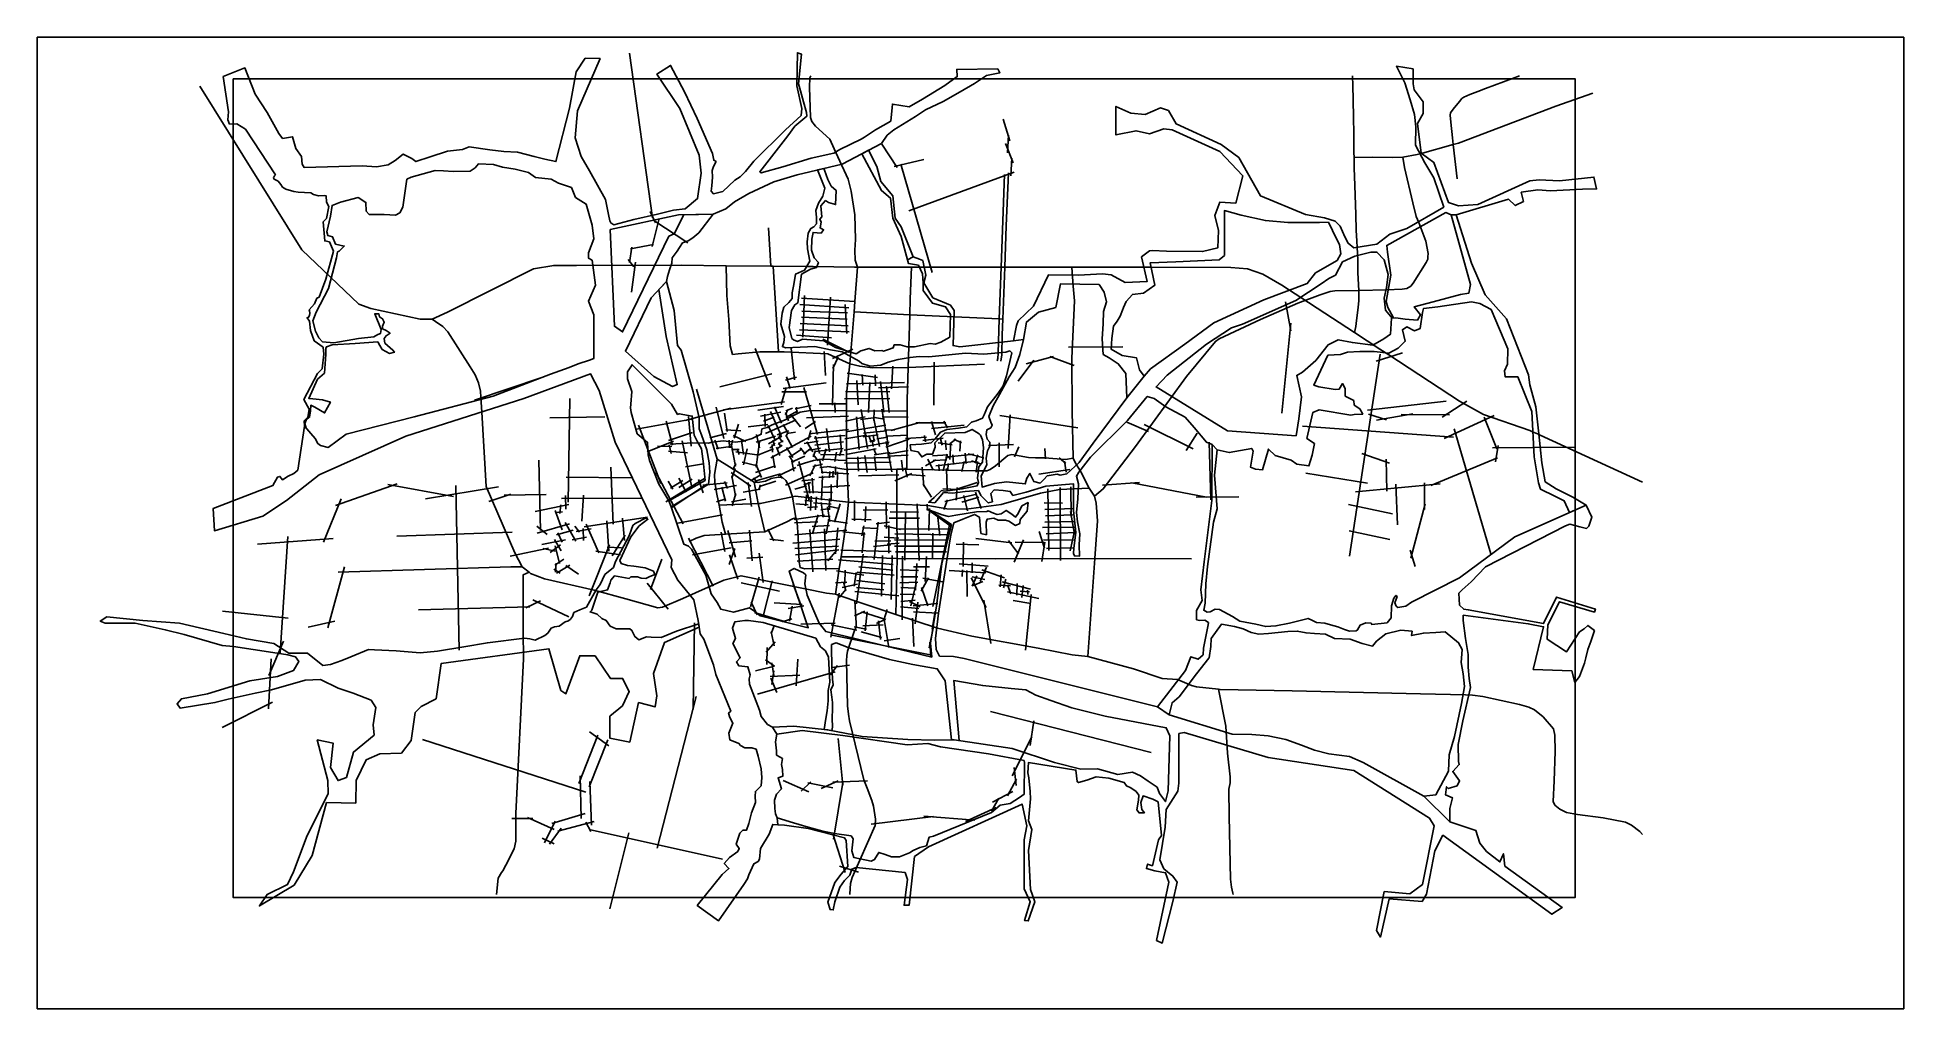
# Model space of a CAD drawing. Header units: metres. Extents: x 184 to 10270, y -520 to 4732.
import ezdxf

# ---------------------------------------------------------------- set-up
doc = ezdxf.new("R2010")
doc.units = ezdxf.units.M
doc.header["$MEASUREMENT"] = 0
doc.header["$XCLIPFRAME"] = 0
for name, color, linetype in [('图框', 6, 'Continuous'), ('底图', 73, 'Continuous'), ('水网', 141, 'Continuous'), ('路网', 2, 'Continuous')]:
    doc.layers.add(name, color=color, linetype=linetype)
picture_1 = doc.add_image_def('image1.jpg', size_in_pixel=(8192, 4266))

msp = doc.modelspace()

# ---------------------------------------------------------------- linework, layer by layer
at = {"layer": '图框'}
msp.add_lwpolyline([(1242.783931359145, 4507.673590616976), (1242.783931359145, 80.83107642351675), (8494.235360221592, 80.83107642351675), (8494.235360221592, 4507.673590616974), (1242.783931359145, 4507.673590616976)], dxfattribs=at)
at = {"layer": '水网'}
for points in [[(6237.645308226027, 1112.529888884513), (5192.52435108504, 1373.284231087229), (5135.659242417867, 1383.733846660885), (5059.839011739097, 1386.346225684923), (5042.300826920109, 1421.983050694281), (5038.214344539941, 1480.781424499349), (5053.874775520526, 1617.769274389153), (5116.488703744717, 2020.387058451728), (5120.38087360462, 2040.480820159283), (5136.598505388421, 2106.595665722438), (5185.251400739828, 2126.689377691233), (5249.473104214615, 2152.616799316791), (5274.77259435528, 2137.060356289206), (5283.205757735501, 2049.555407780477), (5312.592373675318, 2042.128963629461), (5311.948439998815, 2110.319705977716), (5317.742942300654, 2127.045706150318), (5353.153246369184, 2132.192175394012), (5376.330998208927, 2121.899236906633), (5416.891870902822, 2121.899236906633), (5434.918925433421, 2115.466175221401), (5470.973163178424, 2092.950334976194), (5493.506981341692, 2102.60000211218), (5496.08232999628, 2124.472471528476), (5534.067982719366, 2169.504052541372), (5538.574746352009, 2215.822275734572), (5504.452052268868, 2198.45295447181), (5485.137259069102, 2157.924521612454), (5470.329358185729, 2137.98196572785), (5449.726955000573, 2154.064644810307), (5420.111024550075, 2174.007200694912), (5392.426509077661, 2155.351286990612), (5371.824234576283, 2152.134731278616), (5351.2218313911, 2159.854435144145), (5322.249705933296, 2172.077287163222), (5314.5237886534, 2167.574139009681), (5259.154886392383, 2165.644225477983), (5147.572401484183, 2148.151154186446), (5107.80563644768, 2141.101431385105), (5074.452986153512, 2149.432921968502), (5030.837932428956, 2166.736787026326), (5005.823476879275, 2175.709161500752), (5123.96780551874, 2097.373552946352), (5071.428531077923, 1884.617708644393), (5042.72149422395, 1657.385100524981), (5010.70921426837, 1456.003763993322), (5017.877158642368, 1380.42477685985), (4444.940129718538, 1518.960347668326), (4408.956410689483, 1565.01003130951), (4385.508808945743, 1618.998169871934), (4344.730331965926, 1714.750699680073), (4332.496750266815, 1776.887936801962), (4337.594043803838, 1824.764226575411), (4324.341157817893, 1835.96927439874), (4273.368093764029, 1860.416719293389), (4247.881497395225, 1846.155722206196), (4349.82762550292, 1539.543936660237), (4089.865140380454, 1604.737123045983), (4061.320245099721, 1627.147318170151), (4032.775349818985, 1647.52016404632), (3946.121102322301, 1624.091368906287), (3877.622464460699, 1639.745200421152), (3858.252723283339, 1676.416392632513), (3825.629967436224, 1723.274032651345), (3796.065510501037, 1824.119761493835), (3719.605978762149, 1963.673932318175), (3702.275232209853, 1980.99087866924), (3677.80806881169, 1992.19597623132), (3609.108684240405, 2193.530508592128), (3597.347886779405, 2224.867318533783), (3543.308159367386, 2315.657661194957), (3492.250421380859, 2444.182312271362), (3485.326976204568, 2474.369460571005), (3482.180014162528, 2541.661572786601), (3425.257641209566, 2588.262710032745), (3394.088883486067, 2702.791471599703), (3390.067129051401, 2728.912078559581), (3391.072535489119, 2749.004845491981), (3396.099696361518, 2817.320282905413), (3373.979982628894, 2884.631096893856), (3373.979982628894, 2922.80733416992), (3398.110637920749, 2960.983621184743), (3611.882978031616, 2748.589924776505), (3644.208860379207, 2692.449341481108), (3653.235127339547, 2696.457787952051), (3723.439211447026, 2683.4303120521), (3733.468439853111, 2580.212691078326), (3752.523806535756, 2544.136623101047), (3773.585096109891, 2506.056331888292), (3783.614324516006, 2424.885166504726), (3792.57599221464, 2336.112973931136), (3597.347886779405, 2224.867318533783), (3609.108684240405, 2193.530508592128), (3810.991028366873, 2314.899045664803), (3817.9938714405, 2379.872635435968), (3813.992320360588, 2430.851877599169), (3802.987926207018, 2501.823066233221), (3772.976035740054, 2581.790553684077), (3760.971382500283, 2615.776748285381), (3759.970866046497, 2673.753189121948), (3727.808669477614, 2814.282886198118), (3663.729418956442, 3040.86242443089), (3642.954322127393, 3064.814570777868), (3625.37534454753, 3254.834779265009), (3583.944826812557, 3411.778713981462), (3543.087080619145, 3367.639819319691), (3582.226898239198, 3114.315626805437), (3642.637760008278, 2854.147455860454), (3617.108955356905, 2843.94414661418), (3514.993736751421, 2897.511644504004), (3361.820908843205, 3035.256667499984), (3502.229334425734, 3323.500924657921), (3583.944826812557, 3411.778713981462), (3589.552737621402, 3438.550451016425), (3600.768430555298, 3474.038557140711), (3612.607339075768, 3511.394403349747), (3615.722773589689, 3538.788720412958), (3641.044654709549, 3575.831461143222), (3654.09679398578, 3595.083444118005), (3670.878060762188, 3620.545808360468), (3701.333138195972, 3631.724395164776), (3726.815874051129, 3647.250199117705), (3758.513908195775, 3674.575677740475), (3836.928661413549, 3774.763064388033), (3677.125268968852, 3772.05669390228), (3625.981831241632, 3668.581759545654), (3597.432560712086, 3655.903399984936), (3346.834137494167, 3139.260160843049), (3302.424332693263, 3169.371258582396), (3280.219301609017, 3692.353702374021), (3649.772761332453, 3771.593462063167), (3836.928661413549, 3774.763064388033), (3905.031853993802, 3804.092020164914), (3952.494166936173, 3842.03150095504), (4030.016112030977, 3887.875017446182), (4164.4927297096, 3951.107452270561), (4289.476987746777, 3987.466086129476), (4359.088483009283, 4004.855004462712), (4533.117092481756, 4045.956079637741), (4746.102016492252, 4157.946373974382), (4776.611012433305, 4202.198051268896), (4812.040747753839, 4230.715817648895), (4882.900218394962, 4273.984159706648), (4930.13990838363, 4303.485311062162), (4984.268684977141, 4339.870057768792), (5079.732238567143, 4385.105120038825), (5170.274924093856, 4436.240442423215), (5248.023610023578, 4482.45888966877), (5312.978167672525, 4524.743846751007), (5385.805985538958, 4540.477807404284), (5373.996030870854, 4561.128593457636), (5152.560056433578, 4558.17848826984), (5155.512577271554, 4519.826971612165), (5088.589672397269, 4471.641804154335), (4967.53799092953, 4396.905590528781), (4894.710173063097, 4355.60396868331), (4805.151661149023, 4370.354544361071), (4796.294227318895, 4278.901034845483), (4713.093337964121, 4231.188136890589), (4654.996725443226, 4191.96519720064), (4636.154716481541, 4180.982780056102), (4521.531819707976, 4126.070644594678), (4488.558143170258, 4105.674670196246), (4366.084377158346, 4077.434147650834), (4213.777205093822, 4031.935519704545), (4096.014037835177, 3998.988268270943), (4088.16316859686, 4005.263956527291), (4240.470211977632, 4199.809795086381), (4278.154487268592, 4251.58406155026), (4342.326904852467, 4305.17558325998), (4340.363576294882, 4325.774442050453), (4324.656561782933, 4382.666577972428), (4307.96794733408, 4441.520509969683), (4298.151047178631, 4480.756481214114), (4312.8763330699, 4640.643060304734), (4291.279332885227, 4648.490244605869), (4290.297604264546, 4559.22842370296), (4288.334275706962, 4469.96660280005), (4315.821390248165, 4346.373300840933), (4312.837856617202, 4309.775721990736), (4226.449598510895, 4231.30377950189), (4055.557012958423, 4062.508541285263), (4011.381155284587, 4005.616355624529), (3982.912312122702, 3978.151210570562), (3953.461740340136, 3959.514098116612), (3888.6704824185, 3897.717472006429), (3838.604510388135, 3884.965797517092), (3825.84255305442, 3900.660166119357), (3828.787610232685, 3929.106258949725), (3832.714396031632, 3975.208516457635), (3830.750938790269, 4011.501743850377), (3838.604510388135, 4034.062448454896), (3852.348067658751, 4059.565847172335), (3839.586110325035, 4067.413031473471), (3832.714396031632, 4103.706258866216), (3749.269650898088, 4293.406348709766), (3681.837029538496, 4437.565234230562), (3606.563318908506, 4580.157199672263), (3532.857877606089, 4533.148851218057), (3656.745878451039, 4346.682427219099), (3760.248050926428, 4095.260617834239), (3771.225550168252, 3996.543110949795), (3752.407090339811, 3860.218925301982), (3685.601416396647, 3803.523655382394), (3622.192222360987, 3796.700442882939), (3536.345851687045, 3776.230755645818), (3408.55178313308, 3746.98839504584), (3300.268235820855, 3718.720764877558), (3283.684241291864, 3728.46821841089), (3278.806610981425, 3739.190452114679), (3271.002325274459, 3774.281294782406), (3255.393882544304, 3855.185164082906), (3167.793937887662, 4009.970287505421), (3122.984312556597, 4087.080482290068), (3090.621884013163, 4189.064880509148), (3103.06895211697, 4333.335479279405), (3225.050502638755, 4616.901905767284), (3145.389060880232, 4619.389341032358), (3095.600659781165, 4544.766581512777), (3060.748843353708, 4348.26004113107), (2986.563282837292, 4060.118693462507), (2927.568586158086, 4072.528662687481), (2868.574018162675, 4086.48988428292), (2778.529596264125, 4111.309822732866), (2705.5625425388, 4114.412327473801), (2629.490477686384, 4123.719791957838), (2517.711106582138, 4139.232265923747), (2482.00392901407, 4125.271044328306), (2401.274411812949, 4115.963530105509), (2306.572537565691, 4084.938631912453), (2230.500472713291, 4060.118693462507), (2208.765652191374, 4075.631167428407), (2160.638430115024, 4100.451105878361), (2117.168660387397, 4066.323653205611), (2079.908912913903, 4041.503714755665), (2017.809333791418, 4032.196250271627), (1940.184699033591, 4036.850007383022), (1627.116216066773, 4027.395017744086), (1616.276151110826, 4045.963192280076), (1611.630408986835, 4087.741510377905), (1580.6585374594, 4131.067250961867), (1563.624149671465, 4194.508439351681), (1509.423567524122, 4185.224352083692), (1489.291889636414, 4211.529241140292), (1425.799823241104, 4326.032884634682), (1362.307756845795, 4423.515676601708), (1306.558593990456, 4565.871532161327), (1188.866074131598, 4519.451145560116), (1218.289107583463, 4329.127580390681), (1213.643365459488, 4285.801839806715), (1222.934978391233, 4262.591646506115), (1261.649624774858, 4264.139019253489), (1309.655884090229, 4234.739434440889), (1470.925238588563, 3989.021864726885), (1466.082738952333, 3982.9735323313), (1460.029582236078, 3972.691387154308), (1464.872081872323, 3964.223711852741), (1485.45299486487, 3953.941566675757), (1499.375293917372, 3936.401392780812), (1508.455093333628, 3921.88538508366), (1527.219892022374, 3910.393543584294), (1570.802774799886, 3898.901702084936), (1594.410201808656, 3894.063066011725), (1662.811168674947, 3890.434076522129), (1676.733467727448, 3881.966401220554), (1704.578194516245, 3875.313245533165), (1737.265292257492, 3877.127715408591), (1745.13443459374, 3874.708372502603), (1746.345091673749, 3840.837721035089), (1760.141924032694, 3816.578388121481), (1746.2371259754, 3751.338596519912), (1728.100432857187, 3733.216379684112), (1737.168779416286, 3630.524099467584), (1763.16470621906, 3626.295558994476), (1785.533294398192, 3575.553471227279), (1743.16608736843, 3423.835985676647), (1707.586950169687, 3327.427401656431), (1694.92317856643, 3320.799314302843), (1681.656394731355, 3290.069068509512), (1653.571801361235, 3258.620147408343), (1655.693282294596, 3252.496411056316), (1657.107645811426, 3240.955477403252), (1654.514667477866, 3227.765902892439), (1650.507582995051, 3218.580248625637), (1641.786039245315, 3215.282867432624), (1655.817462150269, 3197.468782199852), (1659.949112540125, 3146.427814238539), (1680.607235805626, 3091.258529400577), (1728.787218235156, 3055.75386027003), (1732.163494787892, 3019.395375627386), (1723.14546359, 2939.776009740614), (1699.137186580774, 2913.537969574165), (1624.521436160183, 2774.417023328083), (1653.296675421923, 2721.120452450632), (1646.830572429127, 2678.243355459767), (1627.109781877356, 2657.662601577038), (1627.629793065746, 2630.231477833237), (1637.792164246574, 2618.515055374062), (1630.739694176766, 2643.582802783596), (1636.447334921526, 2661.642597478669), (1655.472975649085, 2677.801376860174), (1661.180616393831, 2712.970508332292), (1662.131975640485, 2742.436494386217), (1684.011308056622, 2731.980810684138), (1736.33169137362, 2700.613759577894), (1767.723844153544, 2759.545781424502), (1724.916281200319, 2771.902480440143), (1672.596026567116, 2776.655068462795), (1650.716565467184, 2779.506641171887), (1698.280538602295, 2883.112871058402), (1736.33169137362, 2916.3809374782), (1743.700639824877, 3016.569567594699), (1742.512631091608, 3049.80679598482), (1747.264537340918, 3058.709635676191), (1778.152507038409, 3069.393073149092), (1902.362860772948, 3076.492534707977), (2023.538464728816, 3085.988906993196), (2035.418423377749, 3064.622081786147), (2047.892386393316, 3044.442321766787), (2087.096288539921, 3023.075546298497), (2113.826227670972, 3029.010772759415), (2106.104170904699, 3040.881225681245), (2061.866158961129, 3078.103622803777), (2059.493101221713, 3103.592945452831), (2068.98507481179, 3118.412359571042), (2090.342208415154, 3132.046200664285), (2070.171668023395, 3145.680041757529), (2050.001127631636, 3155.757213514656), (2048.814534420031, 3169.983841120382), (2059.493101221713, 3192.509330684552), (2050.001127631636, 3209.699841113921), (2033.983341771003, 3220.369799383531), (2029.237226292171, 3236.967523300417), (2007.286989108703, 3236.967523300417), (2042.915154830756, 3151.372493342846), (2038.379179978176, 3130.221534343567), (2024.77112673661, 3124.17837477877), (2003.603286985788, 3112.092105387928), (1920.443447759477, 3103.027415779492), (1787.387756470896, 3080.365642019629), (1725.395885679187, 3084.897986823853), (1705.73995175671, 3107.55976058371), (1687.596052346358, 3143.818568756229), (1672.476093276462, 3199.717620644959), (1690.619992686814, 3246.551933186494), (1758.235216341956, 3373.333091594505), (1800.774216229052, 3539.574543043491), (1806.446082880677, 3571.689366630738), (1815.899193966689, 3575.467572392991), (1843.313216116163, 3602.859651212115), (1795.102349577442, 3614.194268498862), (1780.245806222126, 3653.711412939717), (1754.574162565783, 3659.746962474609), (1748.533874228364, 3680.871360977355), (1768.165100863509, 3765.368855510832), (1777.225597711527, 3822.706501484179), (1822.528468003002, 3840.813100350097), (1917.664392668084, 3864.955248750913), (1959.947054448959, 3839.304225401065), (1961.457158704259, 3792.528803548471), (1978.068176828805, 3772.913279994755), (2058.103187624642, 3772.913279994755), (2120.017076040662, 3769.895530096685), (2142.668511186406, 3783.475504115508), (2159.279529310937, 3813.653202051217), (2181.763675531925, 3963.998295803526), (2204.386542876673, 3976.0541748135), (2334.0914370026, 4012.221861582191), (2379.337300375875, 4009.20789182969), (2432.124033741551, 4006.193922077197), (2522.615760488101, 4007.700906953448), (2549.763278512066, 4025.784725468408), (2567.861623861391, 4046.882563474624), (2649.304177933285, 4043.868593722129), (2697.566389303524, 4030.305680097153), (2766.943422703814, 4018.249801087177), (2837.82863010258, 4000.165982572209), (2877.041668798165, 3974.547189937257), (2961.500570867022, 3963.998295803526), (3000.71360956259, 3942.900507536069), (3070.090642962882, 3920.295684653603), (3092.713510307629, 3866.044179369957), (3150.025023036317, 3829.876492601267), (3183.205237054194, 3716.852527405229), (3190.724874221516, 3642.346653965891), (3163.577356197551, 3566.99731067603), (3163.577356197551, 3536.857613151086), (3183.18400422913, 3526.308669278602), (3201.28234957844, 3392.186866076343), (3163.577356197551, 3304.781693515259), (3192.233176903785, 3230.93933510164), (3192.218249584345, 2995.24591562921), (3168.087079557329, 2986.204006371729), (3106.251044833218, 2966.613153241758), (3057.98883346298, 2947.022349850544), (2956.939760043287, 2910.854663081861), (2647.185528043279, 2791.766797259124), (2220.366238335977, 2680.24976720057), (1853.874809354311, 2585.309620519496), (1755.84221261536, 2514.481281597124), (1715.105171815347, 2524.742437018431), (1700.023174462985, 2535.291331152155), (1686.449351109113, 2562.417108663358), (1627.629793065746, 2630.231477833237), (1591.433102367125, 2392.127618692414), (1570.318409020852, 2374.043750438694), (1540.154542999924, 2358.973901676225), (1508.482374296742, 2339.383098285012), (1494.908679626649, 2357.466916799982), (1481.334856272777, 2354.452947047488), (1457.203686245761, 2307.736366145073), (1134.449946638895, 2184.163457076545), (1141.177535089446, 2064.169102397456), (1402.738530229733, 2142.574544167459), (1530.612768783787, 2226.78778170154), (1707.893088901983, 2366.175178471815), (2175.796608270029, 2575.256273627231), (2813.240503943438, 2778.510373858161), (3173.613404844422, 2912.089974864372), (3220.113163050555, 2822.06894156622), (3307.300161430656, 2543.294098286904), (3612.708227165773, 1907.443471087892), (3609.074325668947, 1865.68599352947), (3645.414241423889, 1796.695402221056), (3732.640617043216, 1690.926879327577), (3756.261555849749, 1578.363246332665), (3765.346631301334, 1505.741576506836), (3785.333539927233, 1478.508462756836), (3838.659973100876, 1339.64949054677), (3850.020049245213, 1286.300246325074), (3932.354510653591, 1089.133821846953), (3919.667575968459, 1078.267942611353), (3926.917234547989, 1054.72524571653), (3943.229062864791, 1023.938596172142), (3921.47995844239, 969.6092497329228), (3926.917234547989, 933.389735178869), (3975.852848182229, 913.4689648700733), (3984.9150179195, 902.6030856344803), (4006.664122341899, 889.9262679752501), (4044.725183764938, 889.9262679752501), (4068.286799345078, 882.6823153256846), (4079.161351556279, 844.6518126092341), (4095.473308556887, 775.8346603484024), (4099.098073504777, 730.5602049823865), (4095.473308556887, 685.2857496163776), (4064.661905713409, 654.4991000719818), (4062.849523239478, 629.1454150147692), (4064.661905713409, 594.7368388843458), (4042.912801290977, 538.5965540214964), (4028.413355448107, 480.6452312574982), (4015.726292079168, 444.4256669646856), (3997.602081288438, 444.4256669646856), (3981.290124287829, 428.1268729806761), (3961.353402339359, 370.1755999554298), (3977.665230656159, 346.6329030606066), (3970.415572076629, 330.334059337838), (3925.104852074059, 297.7364713698116), (3896.10596038829, 265.1388834017853), (3921.28423040043, 237.3740125948243), (3884.283523392718, 205.0243723331805), (3750.156024831667, 38.6546446284774), (3865.783169888862, -44.53024409325735), (4001.893685627088, 150.8704544918437), (4022.238978603331, 181.3639935379979), (4029.020742928724, 203.9517560266177), (4056.147800230363, 263.8094658899936), (4078.753809998859, 275.1033471343035), (4086.665804036601, 287.5266463462976), (4092.317338649677, 346.2549382419893), (4138.659459215181, 423.0534699718264), (4158.234105218057, 476.1783900352099), (4186.157031515555, 474.4346012960305), (4181.692476165451, 512.3536394568072), (4173.798111806681, 533.667293932027), (4170.264712348464, 561.9113976679873), (4168.144775620573, 606.3959020865877), (4178.744716627639, 640.2888365174877), (4205.598192195408, 668.532940253448), (4187.224849590566, 728.5517042137652), (4212.664862428034, 736.3188588539998), (4211.68184696947, 773.2052209305257), (4204.908575774083, 800.2764847634534), (4211.68184696947, 831.85965077125), (4199.26424745316, 839.7554298385076), (4178.944433867029, 851.0351355369202), (4177.815619676343, 873.5944971949791), (4173.300105546107, 923.2251724247326), (4180.898111140471, 964.3008808334123), (4157.601970215533, 1001.903033369839), (4130.402849992446, 1015.718669621929), (4095.407808508666, 1059.709516871851), (4086.376780248159, 1094.676559772037), (4032.193699096008, 1233.9449316955), (4031.064884905324, 1263.272096877102), (4036.709213226276, 1284.703532730207), (4024.291613709968, 1328.69437998013), (3974.62108696095, 1334.334207959953), (3962.20348744464, 1354.637668269344), (3982.52330103077, 1377.197029927403), (3943.012616732943, 1453.898968990084), (3957.687973314373, 1482.098208366726), (3940.64612186674, 1537.369557135185), (3952.644469600869, 1571.219865450861), (4008.401096115936, 1578.272025451319), (4026.751404322655, 1578.977221555862), (4105.798767043569, 1567.693785450632), (4390.934117459051, 1482.362768818137), (4416.342216717021, 1436.523828292687), (4443.867679027113, 1413.956956082234), (4460.112077038881, 1379.822341028404), (4466.464037511498, 1245.126303870231), (4457.288883408124, 1199.992559449332), (4457.288883408124, 1144.985820871043), (4452.494701134606, 1090.831844665149), (4446.085999859704, 1049.500420173734), (4436.790136169721, 989.5489149148415), (4478.392440856148, 983.0982119360893), (4481.991280771238, 1001.827181764572), (4479.168087140481, 1050.487006185707), (4481.991280771238, 1100.557272554681), (4481.991280771238, 1135.818022818202), (4477.756554666994, 1164.73180918581), (4472.110296089232, 1203.518639449554), (4484.814345718215, 1230.316787764779), (4481.991280771238, 1260.641016080233), (4479.168087140481, 1298.722650239433), (4478.462385245626, 1329.752074659431), (4475.015461293135, 1432.126126305156), (4476.426993766625, 1448.346034619695), (4500.423560551104, 1457.513832672535), (4566.06117174818, 1432.8313224097), (4789.0878064922, 1368.65678577857), (4916.128302782076, 1341.153391620049), (5047.511876925941, 1317.403831232572), (5090.301166781223, 1252.146083939522), (5124.327800039864, 933.601909980193), (5139.62682097769, 933.8610099066572), (5165.398439865651, 929.921499530146), (5136.733108630957, 1253.561847934427), (5292.834908243879, 1226.669345196133), (5447.142341113242, 1210.533793814393), (5526.090359949593, 1203.362459750853), (5579.918531213714, 1174.677123496673), (5660.660916793655, 1145.991737503733), (5773.700102185046, 1106.549350415473), (5954.921620686452, 1061.72846277956), (6285.067986561625, 998.9792399847792), (6304.804991270707, 955.9511858647528), (6295.833543604153, 658.3405237950793), (6281.479381758225, 599.1769680320722), (6249.182453263029, 643.9978556679853), (6234.828291417099, 678.0616924698261), (6186.382963016164, 710.3327454945392), (6145.114586854384, 739.0181314874789), (6102.052101316628, 758.7393001622258), (6023.104082480248, 746.1894655510187), (5913.653373208479, 776.667635321086), (5823.939668645762, 774.8748018051992), (5680.397921502736, 810.7315218616859), (5452.525183976395, 886.0306290064253), (5139.62682097769, 933.8610099066572), (5033.897904230107, 932.0704146348578), (4888.744650006644, 935.6516051784565), (4641.446322538832, 951.7668134083503), (4455.076680404046, 987.578420411737), (4272.291010456247, 1007.27476944647), (4157.601970215533, 1001.903033369839), (4180.898111140471, 964.3008808334123), (4317.091370554553, 983.9972298681461), (4537.50945622666, 957.138549484982), (4885.16054913585, 907.0022797847414), (4996.265617189608, 914.164611133165), (5064.362246896635, 896.2588076314714), (5323.94936140874, 856.8748138445807), (5516.170641447329, 821.1413961680664), (5519.523368866822, 809.9746969268089), (5516.155456760316, 638.8843632205535), (5491.569003490411, 621.0176543822962), (5441.278606933309, 588.6342415042745), (5387.635482956742, 579.700862215766), (5340.029044171505, 540.2531033416961), (5027.74128574811, 411.9797822071923), (5003.18571658741, 406.4034706207531), (4988.675718673883, 360.6775862912182), (4954.074706949759, 350.640205540134), (4917.241417550569, 335.0265132026107), (4897.15066110756, 321.6433057086615), (4843.574967436026, 300.4533017847061), (4800.044716327917, 301.568544206486), (4765.443833287571, 313.8364595398962), (4730.842821563448, 324.9891324515265), (4708.519658761565, 285.9548518689626), (4690.661179993592, 277.0327135396656), (4596.903716068424, 297.1074750418338), (4585.742199009372, 332.7959786202846), (4593.555235213949, 398.5965747132358), (4581.277514975488, 415.3255592112982), (4491.984735084201, 427.5934745447083), (4429.479802028683, 439.8613898781185), (4349.116390205163, 462.1666859626201), (4269.869052877299, 485.5872742076535), (4181.692476165451, 512.3536394568072), (4186.157031515555, 474.4346012960305), (4221.874117735306, 472.2040667137044), (4350.23246470079, 453.2445973720751), (4546.676503251364, 403.057643877888), (4555.605871319129, 388.5591939621518), (4563.418907523708, 249.151105868732), (4528.818024483364, 206.7710482820621), (4494.217012759238, 162.160406374307), (4456.26764886445, 56.21023753826012), (4468.545369102911, 16.06071453391632), (4485.287773375254, 13.83017995159025), (4494.217012759238, 58.44077212058619), (4521.004859595005, 137.6246254462458), (4545.560428755736, 173.3130792859374), (4575.696756445949, 201.194686956871), (4585.742199009372, 234.6526559529957), (4609.181436306884, 242.4595021217538), (4873.711295126268, 215.6931368726073), (4887.105218544137, 178.8893908723694), (4868.130407912946, 39.48130277895689), (4894.918254748716, 39.48130277895689), (4925.21775348246, 302.051855713602), (5000.64047993929, 355.248750120918), (5505.307027358125, 585.7685927267956), (5530.817687595352, 468.2921134324059), (5517.739682877668, 392.0916405233438), (5517.739682877668, 128.300249784639), (5549.632672961511, 57.48374868656537), (5519.511529958283, -43.4297243437104), (5539.001719161489, -45.20012567994124), (5574.438274722807, 57.48374868656537), (5551.404520042154, 124.7593973734183), (5540.773566242133, 335.4384495926424), (5558.491779680888, 448.7448314540523), (5539.959641281342, 495.4307732818123), (5545.491371287528, 555.1268321831521), (5551.023229977523, 613.7173974591788), (5548.81051223827, 653.5147700600719), (5542.172359020566, 728.6875407606346), (5536.640500330599, 755.2191390741427), (5541.065935809049, 811.5987170995722), (5796.637215340712, 769.5904069868265), (5803.275368558416, 707.6834105736415), (5811.019944987638, 702.1559921858787), (5855.274685823708, 715.4217664732566), (5906.16770856123, 733.1094655230917), (5974.762601896451, 726.4766032487822), (6058.040444156592, 703.070886892252), (6069.104032852774, 684.2776942171113), (6093.444185351923, 673.2228574415858), (6122.209773329553, 654.4296647664451), (6136.592631660256, 634.5309784659985), (6135.486208448739, 607.9994298912422), (6126.635337491812, 554.9362830029713), (6137.698926187994, 538.354027839683), (6166.464514165623, 539.4595214649888), (6152.081784518697, 557.1472205148237), (6146.549925828701, 594.7336058651052), (6159.826360947917, 630.1090537035413), (6212.932101424696, 613.5267985402459), (6240.591266190808, 598.0500867410227), (6259.409339967882, 416.2700982171736), (6242.813763897953, 391.9494871542702), (6209.622740441846, 252.6587327899106), (6184.176293414958, 261.5025823148244), (6177.538011513476, 237.1819712519209), (6222.899175561032, 225.0216905898487), (6281.536774727806, 215.0723474396291), (6299.238645325472, 163.1146444379046), (6232.856469729508, -150.8423121292435), (6262.728480918624, -165.21358004192), (6319.993796167313, 59.87031375132938), (6343.198314235022, 163.6549565611713), (6321.098803857167, 196.7777360701657), (6272.479752342071, 236.5250217421999), (6250.380241964187, 284.0009642561345), (6279.117776875967, 460.9616650834578), (6284.642686641397, 555.9135501113122), (6347.626323389268, 655.2818388995437), (6353.157667344087, 699.7705711125453), (6353.157667344087, 874.2170772232347), (6353.157667344087, 966.9608101096674), (6382.365927553357, 973.3420440095286), (6836.010639762593, 837.5340969263342), (7298.481129590044, 766.9844940012698), (7707.686311043275, 509.9907500406406), (7733.068802227383, 469.1906938262982), (7669.000747195823, 151.2451862912276), (7601.681882305041, 100.5208552604672), (7462.629783850832, 112.6505963254094), (7420.693538827968, -96.86297732690583), (7443.081686942925, -132.8090779307094), (7489.560341007804, 73.23218331828684), (7667.169062153639, 59.17546330835467), (7691.788072421973, 99.5886017277153), (7735.750572374847, 333.2819262815466), (7779.713201011559, 417.6223955574386), (8368.811369536126, -9.351164869636701), (8425.08337462321, 27.54778111255291), (8113.828560968221, 250.6985780936229), (8106.794576417803, 317.4680851836456), (8087.45108673323, 273.540754327114), (8015.352391211115, 329.7677338443755), (7980.182339775288, 375.4521360501167), (7957.321922157396, 443.9787642281006), (7817.477646302606, 490.7338429288573), (7676.130472484685, 629.7342224266393), (7349.352533451166, 810.4150341473941), (7275.730736611149, 842.679471917356), (7163.360449551167, 856.8758086197339), (7085.863726478855, 877.525052771605), (7014.824999320699, 904.6271546342177), (6930.870151650481, 935.6010208620283), (6835.290911334829, 954.9596934717483), (6747.461266116123, 961.4125511824893), (6641.549103654077, 963.9937440055437), (6299.776800927997, 1069.335209926692)], [(7817.477646302606, 490.7338429288573), (7817.477646302606, 543.3141259588373), (7817.477646302606, 562.5935149890283), (7831.510227361665, 620.4318312958712), (7792.920532936434, 636.20588138773), (7799.936759124074, 680.0227922025006), (7808.707202713354, 669.50672564876), (7856.067340727837, 685.2808254793781), (7870.100050470675, 711.5709421249849), (7833.264316079528, 762.398530816412), (7868.345961752813, 799.2047140157664), (7864.837784317119, 816.7314584461708), (7863.083695599256, 907.8705692752847), (7887.640808965429, 1035.815863303753), (7927.978029235295, 1216.651312821734), (7922.508453498827, 1264.744662533128), (7915.945065562119, 1325.954371304222), (7915.945065562119, 1346.721943960307), (7917.039006446168, 1394.815293671701), (7901.724220120843, 1481.164711365032), (7889.691256447666, 1578.444469723741), (7889.691256447666, 1606.863255976212), (8240.835470789345, 1560.95597439789), (8323.972404301341, 1544.560488269199), (8268.183220787847, 1313.931071180443), (8477.119495451916, 1306.279857584057), (8493.528093977511, 1242.884080679883), (8518.773408243316, 1276.175971964549), (8545.446211772389, 1348.613309954897), (8551.601543416502, 1376.631500254065), (8562.54416935172, 1422.417319786443), (8578.958301280189, 1464.786335368939), (8598.791947514284, 1524.239569655918), (8563.228123686335, 1552.257809693838), (8543.394477452268, 1534.49013072186), (8517.405628257839, 1516.722501488643), (8446.961934936611, 1408.749905031851), (8343.690106442198, 1477.086978804822), (8346.33841880472, 1554.863175553059), (8410.465153643747, 1680.287261700083), (8598.070031462092, 1624.391741263133), (8603.527639606238, 1640.751415486389), (8394.000835037848, 1705.078401409402), (8323.91102213436, 1561.611232789852), (7916.79913986483, 1637.17370665582), (7892.363246627211, 1639.886607708868), (7868.606160372699, 1661.589965349492), (7865.891061124071, 1726.021800573428), (7883.190151464456, 1744.123674257382), (7931.690170475398, 1787.392513702711), (8009.636514703919, 1868.738013431495), (8442.435740051937, 2091.242803429508), (8466.2605139791, 2098.817369600511), (8520.407949721875, 2085.832420338258), (8556.145239296398, 2076.093671087503), (8568.057754943758, 2089.078620349756), (8584.30189558794, 2137.77226712602), (8553.583145072014, 2202.448717559586), (8168.502313405014, 2030.675371234655), (7869.376976264408, 1809.087714187102), (7609.875436471511, 1677.117510158939), (7579.712728604703, 1655.685626657017), (7536.144258411455, 1648.988153736653), (7526.760250519727, 1657.025091397838), (7519.387055503464, 1673.768748829374), (7532.122503976774, 1709.265360281199), (7526.089936666656, 1713.953586351577), (7515.365429752565, 1699.888908140434), (7501.959667426156, 1657.694823768244), (7499.948854550719, 1592.729391153319), (7477.829526869463, 1566.609281581011), (7395.214148751313, 1557.576474516165), (7391.866954734722, 1564.265541586508), (7363.081034718547, 1566.94113857139), (7332.95615988548, 1553.563054169463), (7318.897970752558, 1528.144658988676), (7311.53404096904, 1522.124528468623), (7275.384319853126, 1521.455641657092), (7247.937225970061, 1530.82030571231), (7211.787376170367, 1543.529503302707), (7172.959745420667, 1555.569764342814), (7141.496044454456, 1564.934428398039), (7096.64356742191, 1568.278961933209), (7071.874254488881, 1579.65033616178), (7051.121548639, 1590.352773840066), (6950.433819296769, 1563.588099708679), (6877.714353180055, 1549.697009761381), (6822.105326970137, 1545.422809108844), (6769.704644969258, 1558.245361327696), (6682.946292287873, 1574.345846885357), (6643.378343704274, 1599.990951323059), (6571.728368551821, 1637.390070251167), (6549.27085987502, 1639.527145708052), (6521.466411111934, 1625.636055760755), (6505.425333485648, 1623.498980303869), (6487.245402614558, 1634.184457065828), (6494.731324629363, 1672.652113722383), (6498.425707506685, 1777.23207926545), (6507.42700981212, 1870.718859450913), (6540.349084150745, 2109.700060536153), (6560.797452841362, 2182.914715829495), (6544.754187590647, 2364.61969830696), (6560.719985200819, 2501.549602544212), (6533.445070226473, 2530.796738064922), (6531.918880497629, 2227.703919876855), (6488.872094382037, 1895.240066923019), (6472.01220181101, 1745.30079169356), (6479.400581514288, 1686.743203213788), (6448.10790130269, 1632.024700735499), (6448.918866536345, 1582.93627744056), (6467.035742351176, 1578.410697107363), (6492.56416095118, 1581.290620908265), (6513.151508133131, 1567.302440906227), (6510.657358948956, 1554.907592263553), (6485.662978070265, 1429.378308644314), (6483.68974086098, 1393.888362186), (6456.489076432482, 1369.19824189326), (6417.883811268868, 1382.615371219865), (6389.34959674254, 1308.821060446033), (6237.645308226027, 1112.529888884513), (6299.776800927997, 1069.335209926692), (6316.734879229478, 1133.885522871111), (6353.880998917944, 1165.353742610212), (6447.590206422494, 1289.83020594839), (6514.614900173299, 1375.359332052212), (6516.229881716047, 1376.973106040918), (6525.920285707631, 1438.295871007918), (6526.727776478977, 1481.060409190453), (6582.487620088767, 1557.962099103446), (6653.549767696386, 1546.66578066002), (6701.193782147807, 1533.755737966639), (6743.992723287199, 1513.583786932213), (6785.984044971439, 1503.901242477484), (6837.665641963481, 1508.742514704849), (6942.643946174095, 1519.231921284547), (6992.71056162339, 1521.652557398229), (7040.35457607478, 1511.970012943508), (7085.826536864043, 1507.747789292611), (7145.240742692987, 1503.876024927413), (7194.322026375536, 1480.645637691239), (7278.276745361974, 1478.064494606944), (7344.149075788853, 1453.543535828634), (7399.68835538553, 1440.6377706684), (7420.354199678317, 1466.449300988861), (7472.018681726507, 1506.45721775046), (7552.098603164487, 1525.815840621428), (7612.804408176249, 1520.653554452838), (7610.221081126802, 1497.423167216672), (7674.801812370832, 1510.328932376906), (7741.96561329675, 1512.910075461201), (7792.338496162121, 1516.78179008764), (7864.668693819315, 1458.705821997224), (7884.042938929283, 1422.569669600823), (7877.584814331378, 1351.587936350173), (7889.209335660591, 1290.930775436696), (7896.996120372378, 1222.109146687682), (7880.205202311832, 1130.478169285161), (7842.748439958523, 951.0879788453094), (7814.33300056876, 853.0040939932877), (7810.458203020274, 763.9542596750616), (7742.002674227755, 636.1871298761398), (7676.130472484685, 629.7342224266393)]]:
    msp.add_lwpolyline(points, close=True, dxfattribs=at)
for points in [[(4400.200743386779, 4014.564661452519), (4439.377515603148, 3915.611238728794), (4429.606426876328, 3873.554085156145), (4405.554526062886, 3834.501053061984), (4390.522071969026, 3796.199026468079), (4394.280282005318, 3757.896999874167), (4394.273204396973, 3723.92483160249), (4379.992392310349, 3707.402362425776), (4363.45665420196, 3698.390147206549), (4349.927484122629, 3673.606468310856), (4343.914476748294, 3625.541220997475), (4345.417760762822, 3587.990199903813), (4358.192586475372, 3520.892417013958), (4329.63096230215, 3473.578175200827), (4281.527160675265, 3451.798568044877), (4272.459972270239, 3395.144432077774), (4262.688883543422, 3350.834262004384), (4262.688883543422, 3320.042439629207), (4246.153145435033, 3297.511826973008), (4218.343163269077, 3272.728148077316), (4208.572074542228, 3240.434264962889), (4202.559067167924, 3180.352680951779), (4222.101244621589, 3115.013958961441), (4218.343163269077, 3081.218015107764), (4210.826871880242, 3059.438457690573), (4228.114251995894, 3053.430314211089), (4385.203313632401, 3060.189463190815), (4470.888314835873, 3042.915988513851), (4534.281680765562, 3031.830363447407), (4625.34257590762, 2979.944682166614), (4640.393946518364, 2967.913224886594), (4685.548058350629, 2953.625866257898), (4741.99069814093, 2958.889669230652), (4782.629424526706, 2974.680928932627), (4836.061893141888, 2989.720238097958), (4901.535432508914, 3000.999744841335), (4948.947172722517, 3005.511547538692), (5002.379641337697, 3004.759547263289), (5199.664885812148, 3023.776365392377), (5298.369211925834, 3017.762601433293), (5417.536576682032, 3029.790079612707), (5440.407031635404, 3035.803793833038), (5450.036825562711, 3024.979098288692), (5421.744279190751, 2900.950532462252), (5404.413403954648, 2847.493703307977), (5377.28673270438, 2807.589342639593), (5318.474767004518, 2733.418608948632), (5301.580387178225, 2690.010650198435), (5291.92640069872, 2673.129763534817), (5256.930844479763, 2657.454643831719), (5231.589146056531, 2651.425759290339), (5207.454244199674, 2626.104404425533), (5161.598033618647, 2618.869752923624), (5098.847185843741, 2610.429284722435), (5065.34140184155, 2597.493576830159), (5036.635523141682, 2561.262672100631), (5013.973021190148, 2539.373142290489), (4961.849395385421, 2531.825037138508), (4901.416142637201, 2528.805795077707), (4905.193140506599, 2497.858588823947), (4943.719393824198, 2490.310483671965), (4963.360143059661, 2463.137305124816), (4991.310647922421, 2477.478680044209), (5022.282648133638, 2478.233515428787), (5035.880149304576, 2515.974041188711), (5034.369272946526, 2540.127977675067), (5088.003775109304, 2592.209928093151), (5198.294532150902, 2594.474334769366), (5235.309909110481, 2611.835001488311), (5273.080659907165, 2588.43585064778), (5281.390286850656, 2580.887745495791), (5291.966163989302, 2555.224187979038), (5298.009412053856, 2514.464420158314), (5292.043374262256, 2433.999147221897), (5271.621514432016, 2409.059039933709), (5264.809766783932, 2349.097326328301), (5270.104332568357, 2324.157219040113), (5263.29708885288, 2306.7747170066), (5182.365795471763, 2290.147995394058), (5089.332563906937, 2277.300026670106), (5069.667107384128, 2281.078829297439), (5030.335936970921, 2244.046533706264), (5001.594026810344, 2217.59491531489), (5033.849261758152, 2214.908873190929), (5081.560449147044, 2270.148936280879), (5129.271636535908, 2267.878809647547), (5198.187724606629, 2276.95936591964), (5269.375724959187, 2281.49961918631), (5282.250151923857, 2254.257950370018), (5323.145473783427, 2214.152147733563), (5345.10780724301, 2220.962577372324), (5336.01990074807, 2264.851957556842), (5354.952889148087, 2284.526471277015), (5402.664076536952, 2281.49961918631), (5442.044661524882, 2276.95936591964), (5456.433825361195, 2255.014675827384), (5528.379129807698, 2272.419062914218), (5634.610556748434, 2305.827790540367), (5783.045247572708, 2317.935198903164), (5784.432716177775, 2173.205660616994), (5796.580465790088, 2054.860891832053), (5785.951184879319, 1969.895455067548), (5784.432716177775, 1940.30930017538), (5788.988122282404, 1927.412736685299), (5816.320301542525, 1926.654121155145), (5814.801832840982, 1988.102327268694), (5817.838770244065, 2047.274736530541), (5804.931914964778, 2111.757404764692), (5800.37650886015, 2162.584943717368), (5807.209618017076, 2236.929713320998), (5810.246555420164, 2318.10207243474), (5798.910028409068, 2358.923615792344), (5811.817012372165, 2380.923615382999), (5875.592183101661, 2461.337358966594), (6075.355877338093, 2660.136657116324), (6182.354388340695, 2790.132879073608), (6220.047028077913, 2779.198609046384), (6283.273362450447, 2733.031740892409), (6386.624202790874, 2678.360440495039), (6435.259983198426, 2621.25930231384), (6502.133988233167, 2543.504542970099), (6533.445070226473, 2530.796738064922), (6560.719985200819, 2501.549602544212), (6624.939114999843, 2486.4034047889), (6746.528437334987, 2509.486863735271), (6755.039583090897, 2494.907837032297), (6740.448900442133, 2407.433726553252), (6767.198528192792, 2396.499506264779), (6804.891167930008, 2392.854749589038), (6837.720332573486, 2505.842107059522), (6872.981234763836, 2470.60945919402), (6960.525459340162, 2445.096212202582), (6990.922757752996, 2424.442591040046), (7055.517129478598, 2414.687825909358), (7073.755482789536, 2473.00388298247), (7085.914427891431, 2534.964696731324), (7044.574117492039, 2562.90778150659), (7077.403153451742, 2703.838273491099), (7111.448122526752, 2717.202381302151), (7281.673096585699, 2689.259246788126), (7299.911449896637, 2691.689084571961), (7346.928130880231, 2694.66032873172), (7330.449271006248, 2722.56118530182), (7300.796279624745, 2743.588394272316), (7297.926631146403, 2767.96078338183), (7252.439099618759, 2791.661947958208), (7251.4825930206, 2833.716266421681), (7236.656032987929, 2859.522325478815), (7219.91645975894, 2829.415256578825), (7196.959400616062, 2827.981586631206), (7109.913568351679, 2842.318286107395), (7083.13022544852, 2850.920305793101), (7158.721141616609, 3012.510586546079), (7226.102160777081, 3016.182948232265), (7264.080607208043, 3029.648373892444), (7331.461497684767, 3033.320735578629), (7408.643460210966, 3033.320735578629), (7487.050492401438, 3024.751841905447), (7538.504962507198, 3050.458522924993), (7576.483408938162, 3088.406509042667), (7560.556988567201, 3150.837005879061), (7585.059153955779, 3165.526552101307), (7626.7129380634, 3144.716353330005), (7657.340580457241, 3158.181778990183), (7669.591663151514, 3243.870715722013), (7674.492199176282, 3264.680864754555), (7751.674033018701, 3274.473878989797), (7934.325743142895, 3301.193788239398), (7979.394794991093, 3293.361973214349), (8040.13997724207, 3260.076746923194), (8130.278209622252, 3046.659675578361), (8128.318612894538, 2964.425592945954), (8112.642482491763, 2929.182400463849), (8116.561547263408, 2895.897174172693), (8185.144859057677, 2895.897174172693), (8259.66937267239, 2709.057958185898), (8273.38603503123, 2464.31362674087), (8296.900294977298, 2323.340906551202), (8306.698021248303, 2288.097714069095), (8385.078930629796, 2250.896605134796), (8435.07953129572, 2226.017079653306), (8463.514484313748, 2162.271710590744), (8553.583145072014, 2202.448717559586), (8481.314072214242, 2244.75436596496), (8391.643605404388, 2290.756399876409), (8332.67709047481, 2327.87165971518), (8314.20774976394, 2431.217308250889), (8295.738409053067, 2604.690426876326), (8282.192252713663, 2733.131666056324), (8248.947310750287, 2853.701597637781), (8241.559574465937, 2906.604734943008), (8123.333531620913, 3209.659652197821), (8007.592115359731, 3340.072038339524), (7934.936347718206, 3511.40062069444), (7850.532136259367, 3772.418777267195), (7824.832825588528, 3772.418777267195), (7929.606651259586, 3395.14025402214), (7919.722320799104, 3347.73354785872), (7874.254477891053, 3341.807672284224), (7727.966490022635, 3302.302067235127), (7625.169504706952, 3274.648163596256), (7659.183847040345, 3231.273231381071), (7641.858762574732, 3201.59685038271), (7575.033400011976, 3207.779427684924), (7525.533121914837, 3215.198560238576), (7502.02053485802, 3213.962004987131), (7495.833032266819, 3126.169466982247), (7461.182863335591, 3101.439157773406), (7401.782555355779, 3066.816754724277), (7290.406865295314, 3081.654920354087), (7213.681472849859, 3095.256580471192), (7159.231244153286, 3069.289765749659), (7092.405881590528, 2983.970238770162), (7021.867991736275, 2920.90796023536), (6989.692798104748, 2903.59673384142), (7015.01879710582, 2787.942234974835), (7001.372010043997, 2668.937631832239), (6986.484453895712, 2577.204888931767), (6615.537348745333, 2603.237159858232), (6229.702816130448, 2841.246366143431), (6290.493423758687, 2904.467609747364), (6502.640487623779, 3071.817837579649), (6636.782012717739, 3160.520495370183), (6696.331979943323, 3181.594210078984), (6984.157078901131, 3308.036647548084), (7121.866619392356, 3399.769390448557), (7162.807237945409, 3428.280889745096), (7198.785423571564, 3445.635737029415), (7237.244761319249, 3517.534354536736), (7302.997930558195, 3548.525131942116), (7391.082369677666, 3570.838535444091), (7423.338634095795, 3570.838535444091), (7463.038612246164, 3528.691056287725), (7484.129241724033, 3449.354654192664), (7474.204247186427, 3379.935265055407), (7461.79797184348, 3321.672577669146), (7469.241814259529, 3257.211744749561), (7505.219871201872, 3213.824626538779), (7511.423073215235, 3218.783182756445), (7481.651178013388, 3271.27716904207), (7474.042877715953, 3304.11907378718), (7498.594328995443, 3444.941682406556), (7480.096935218695, 3569.942740420616), (7476.689517189225, 3606.421642595292), (7795.237098492798, 3784.469085536322), (7824.832825588528, 3772.418777267195), (7850.532136259367, 3772.418777267195), (8134.859609852108, 3856.070911877353), (8170.803308222996, 3822.151367211161), (8214.734409331573, 3844.099340061426), (8202.753176541271, 3893.981046800524), (8292.612293784712, 3907.94793861433), (8360.505989157653, 3901.962127836981), (8534.233607249393, 3909.943208873439), (8610.11470536, 3911.938479132557), (8596.136557543388, 3975.787127424214), (8410.42770666137, 3955.834424833069), (8300.599825206184, 3961.820235610416), (8248.681192676127, 3955.834424833069), (7969.119394498033, 3828.137177988509), (7863.285343095457, 3820.156096952051), (7809.369795539125, 3838.113529284078), (7730.743357489642, 4054.919899045875), (7662.678641362086, 4104.927345364063), (7642.659561789128, 4264.951253164283), (7672.688181148579, 4318.959287229723), (7672.688181148579, 4382.968840402056), (7624.642415910203, 4446.978393574398), (7618.63674351183, 4480.98348890357), (7618.63674351183, 4560.99544280368), (7528.551142801036, 4574.997499919066), (7574.594845661573, 4484.98407665082), (7602.621531326964, 4392.970359508952), (7626.644349604261, 4314.95869948247), (7632.650022002636, 4246.948558562879), (7632.56560543753, 4148.188475301969), (7681.439708220977, 4053.023061787949), (7730.313811004394, 3972.883826407269), (7784.20053339217, 3813.857429389719), (7584.824048674608, 3698.117479337663), (7493.341842809781, 3668.065272287254), (7423.16375282753, 3612.969501332948), (7297.845689043606, 3592.934680053093), (7267.769327998685, 3617.978194218224), (7250.224837674089, 3653.039143892667), (7225.161224917305, 3710.639261289609), (7197.591238016435, 3738.187121897383), (7139.945018754485, 3755.717596734605), (7037.184193583293, 3773.248071571827), (6794.692334290973, 3874.280768403944), (6676.133257801936, 4081.090941105903), (6581.687850344692, 4151.366234783075), (6338.541247937683, 4263.806714614299), (6296.342359302972, 4336.089862456247), (6254.143341984454, 4350.144941087179), (6171.754833385028, 4314.003317427451), (6093.385248176899, 4322.034783825308), (6013.006265615025, 4358.176407485036), (6013.033546578139, 4204.082006188619), (6121.545250246942, 4226.168501478649), (6193.886386026163, 4210.105568682942), (6272.255842550483, 4236.207822041279), (6316.464385906556, 4232.192113711731), (6573.677284525124, 4113.728021647424), (6698.264810443069, 3983.21675485572), (6660.084716515907, 3834.634701103525), (6573.514113481593, 3839.862095305747), (6547.390918412216, 3767.578897725041), (6567.485664052714, 3687.264283485245), (6563.466740661358, 3592.894590614509), (6481.078232061932, 3572.815949489246), (6286.158967718542, 3574.823803654021), (6207.78951119422, 3578.839561722329), (6193.723086298852, 3576.831707557555), (6151.524068980361, 3544.705841966126), (6181.666316124843, 3412.186721009646), (6063.107239635778, 3406.163108776564), (5986.747051781452, 3448.328294930616), (5940.529111071606, 3452.344003260165), (5809.913264408562, 3446.320440765842), (5649.155170601007, 3448.328294930616), (5566.814017635625, 3278.922463726303), (5483.686606723962, 3199.637193073999), (5476.12965125803, 3173.208752943647), (5459.756054722849, 3091.406502204285), (5512.655257719481, 3097.699002160684), (5529.028854254662, 3192.086203074075), (5594.523111711605, 3244.943033596028), (5687.72659192828, 3271.37147372638), (5714.176129084691, 3399.738104770055), (5921.994656363881, 3394.704094857188), (5949.703750439831, 3354.432214509266), (5962.298804900143, 3301.575383987322), (5945.925208364964, 3249.977043508894), (5943.406223209662, 3182.018232987095), (5938.368124215251, 3101.474472291266), (5943.406223209662, 3017.155241464847), (5976.153287596243, 2999.536281377951), (6025.274077201785, 2966.815391029952), (6065.578225738077, 2913.958510769248), (6071.875752968248, 2783.074949377275), (6165.079233184922, 2898.85658050816), (6139.889124264271, 2934.094450943201), (6123.51552772909, 2999.536281377951), (6046.685644047596, 3012.121231551982), (5987.488913820824, 3044.842121899972), (5991.267455895664, 3102.732962334791), (6000.083968281136, 3169.433282813065), (6018.976549971616, 3197.12016324819), (6035.350146506797, 3224.807093422067), (6047.945200967138, 3256.269493726533), (6052.983171277737, 3270.112983682856), (6068.097210893379, 3304.092364074371), (6102.103960883309, 3341.847264335236), (6161.30069111008, 3348.139714552875), (6223.016406492156, 3390.928624726607), (6197.826297571506, 3511.744265770352), (6336.71960023098, 3518.342659085683), (6571.578065887152, 3528.435995939013), (6599.357035260125, 3552.407689617699), (6599.370289690327, 3794.970877066655), (6690.283198475866, 3769.737510063956), (6820.339270659984, 3740.719172827972), (6941.556568163242, 3730.625835974643), (7113.280965723039, 3730.625835974643), (7161.262903802416, 3733.149132883911), (7204.194003192388, 3642.309051465185), (7220.608778539812, 3610.76731784243), (7228.184907890187, 3561.562306899789), (7207.98206786756, 3524.973929719745), (7091.834525570622, 3457.780897109188), (7046.378006835934, 3401.005846222484), (6811.51954117979, 3312.689061713026), (6541.11024875834, 3187.31541066616), (6385.800626545971, 3072.503585829989), (6200.186744299659, 2940.028433935179), (6165.079233184922, 2898.85658050816), (6071.875752968248, 2783.074949377275), (5889.352469264732, 2537.166432573031), (5813.591690496134, 2433.709667652955), (5746.669557724612, 2371.887923470211), (5711.157207411975, 2364.170706542558), (5696.005077395006, 2370.479023423854), (5641.709783979517, 2360.385686570524), (5624.032234617828, 2340.199012863864), (5602.566749264749, 2321.27396274246), (5569.737069886091, 2330.105626271776), (5548.27145584923, 2374.264043395888), (5531.856680501806, 2349.03067639318), (5523.017905820977, 2317.488942770426), (5422.003448340313, 2328.843952947769), (5356.344089583028, 2318.750616094439), (5289.422085495289, 2299.825615711787), (5284.37137548963, 2360.385686570524), (5314.675764207321, 2419.684084105247), (5312.150344862604, 2456.272461285291), (5318.463700198743, 2495.384185113355), (5331.090539554774, 2521.87917570131), (5332.353184885229, 2542.065899146728), (5317.20105486826, 2558.467552881353), (5312.150344862604, 2583.700919884054), (5315.938409537803, 2610.195960210767), (5336.141249560402, 2620.289297064097), (5344.980024241261, 2635.429327213475), (5336.141249560402, 2651.831030686859), (5326.039829549118, 2680.849367922834), (5348.768088916433, 2740.147765457558), (5384.575768523151, 2800.458495924693), (5435.163295947336, 2896.813809735584), (5469.151901523117, 2945.781218633405), (5493.667192658089, 3017.204433096063), (5512.655257719481, 3097.699002160684), (5459.756054722849, 3091.406502204285), (5169.590455024067, 3059.063725891189), (5132.440217454394, 3065.382090001513), (5138.68086645013, 3254.331174344815), (5118.920055240218, 3284.34349091167), (5024.068393063411, 3323.833378513388), (4975.061617294269, 3404.392707440333), (4986.113109714352, 3445.822506064011), (4968.723683354589, 3524.802231528687), (4950.543752483529, 3532.700199101281), (4917.345651419076, 3545.336977060681), (4886.518806520995, 3529.541041915494), (4891.261447537544, 3509.006296383501), (4945.801111466979, 3499.528725348639), (4967.14280301574, 3452.140870174335), (4971.09493952099, 3403.173411537756), (4971.09493952099, 3363.683523936038), (5020.892091117654, 3294.181369506224), (5092.746802177222, 3274.963308364089), (5118.040630231204, 3232.314213837832), (5115.669374064832, 3110.6853938469), (5065.861799081321, 3082.831938312745), (5036.61583452209, 3072.564565546745), (5008.95075030171, 3075.723772471283), (4924.374745985522, 3059.138035594966), (4884.853123565699, 3058.348233863835), (4846.912510168476, 3069.405408360966), (4814.504784931575, 3068.615606629828), (4809.762143915023, 3052.029820014752), (4783.764672906778, 3043.023125797619), (4757.214891079319, 3034.180320786604), (4747.100731372977, 3037.970065940608), (4709.172728987033, 3036.706800976354), (4680.094439403911, 3049.33940088012), (4634.580785067257, 3036.706800976354), (4609.295321459503, 3020.284455918583), (4498.301178831229, 3055.053638041245), (4433.79791522774, 3090.728712155156), (4318.363023750193, 3099.63926135395), (4292.600658023118, 3087.758512509303), (4269.811016488791, 3095.679011739064), (4261.884095131594, 3103.59951096883), (4247.499306544078, 3163.669704804452), (4259.389559896081, 3254.260495570335), (4277.720436850766, 3285.942492489383), (4293.57415088135, 3295.843141395964), (4314.428645607754, 3450.420953677014), (4362.109720990178, 3478.212583935536), (4394.890371845511, 3486.649321729914), (4405.320578935818, 3514.441001727195), (4381.976825009217, 3538.758678203405), (4368.064563292195, 3580.190715071172), (4369.057873453829, 3640.240516016202), (4376.011430636572, 3676.468933807854), (4419.719008004904, 3673.491273348373), (4433.129274263889, 3690.861042259952), (4414.255609090294, 3700.786610284064), (4419.222288582211, 3732.052194324904), (4412.792603101494, 3748.143080302354), (4424.216120353434, 3761.046358524712), (4418.0631050175, 3821.376984494871), (4443.922884372295, 3848.706690912026), (4459.836565048201, 3837.774808345166), (4498.385466712556, 3827.146630631898), (4500.936365447357, 3903.612758245035), (4474.151735706284, 3927.827077583053), (4456.295444562711, 3962.236797704893), (4437.163511026038, 4013.214249272823), (4434.908632337267, 4022.761770865993), (4400.200743386779, 4014.564661452519)], [(4639.609554487004, 4101.95122680606), (4746.11411276835, 3903.360930915558), (4794.059504651872, 3862.421854873865), (4807.632813270583, 3753.12461582601), (4853.143379196321, 3654.198653808671), (4886.518806520995, 3529.541041915494), (4917.345651419076, 3545.336977060681), (4851.494425133481, 3706.994952262685), (4819.893547248998, 3754.514615144501), (4808.008183880971, 3875.004616542567), (4741.674779440741, 3951.471092327003), (4721.478888342681, 4034.116066835537), (4675.803402982423, 4120.982431784578), (4639.767686383404, 4101.656371256189)], [(3758.580363447104, 1559.827827378571), (3638.513058542973, 1521.690309115212), (3555.114768257015, 1487.00632948424), (3500.567640667854, 1489.258550164857), (3476.149890904999, 1490.266745525835), (3434.299736275863, 1473.493104878049), (3414.013637842247, 1491.510770845474), (3397.784810568861, 1525.293832360941), (3386.063905082221, 1532.951313040779), (3311.541579091907, 1533.468645858062), (3280.436262476025, 1547.882738840992), (3258.34691811743, 1579.413629414601), (3234.003677207365, 1589.323330775056), (3210.111086923789, 1613.647125118441), (3171.342135981526, 1625.358612971147), (3181.278712060055, 1634.424247615978), (3212.41748646088, 1732.375230507823), (3265.468793695225, 1743.898855073261), (3279.308220388092, 1783.079218386745), (3282.768012719404, 1796.907587760768), (3302.374017332041, 1819.954886630396), (3383.104177952104, 1806.126517256365), (3392.330419519421, 1814.193049478294), (3426.929114935352, 1814.193049478294), (3447.688254974637, 1807.278864791282), (3473.060580139485, 1806.126517256365), (3490.359927847443, 1814.193049478294), (3521.498702248268, 1828.021418852324), (3514.578988901849, 1845.306880569849), (3468.447523697716, 1862.592342287381), (3407.32323900651, 1872.963619317903), (3372.724543590564, 1875.268364126488), (3339.279240968855, 1886.791988691926), (3332.359527622438, 1902.925102874542), (3392.330419519421, 2030.837469845508), (3437.308749296891, 2089.608039685117), (3483.564136989109, 2125.843669596616), (3474.977325165703, 2133.972076832935), (3415.321451182391, 2103.716438264142), (3402.667202179466, 2092.878611687811), (3395.436202749217, 2071.65453671493), (3383.279059220353, 2037.124498538578), (3308.824420902674, 1897.724020475063), (3297.258579380898, 1865.943590554823), (3251.655489811382, 1826.773722119185), (3226.355356251763, 1773.324801427356), (3203.946618730697, 1744.433546716922), (3151.576048736286, 1651.583920015662), (3115.387465116321, 1635.673734944386), (3083.541573298964, 1621.209903203904), (3077.027599936949, 1600.237307389201), (3066.171063456089, 1586.496677183495), (3053.86683435725, 1576.372004912911), (3037.220170823363, 1571.309643908236), (3004.650432697018, 1548.89069476274), (2978.594667932703, 1543.828333758065), (2961.224029406032, 1538.04282095738), (2943.853519563156, 1510.561510807209), (2926.162715771279, 1497.611527891517), (2874.71017592236, 1472.267939802077), (2844.998118682037, 1478.784861032545), (2816.735555632739, 1483.853588598184), (2616.523269710393, 1458.161381557082), (2488.439019213896, 1435.903685463556), (2347.360665829649, 1413.645989370037), (2252.689675691581, 1404.371999069823), (2122.749032865555, 1415.500797377826), (2005.802492927265, 1419.210413393419), (1974.245496214571, 1421.065221401208), (1877.718242430754, 1382.114302976304), (1829.454615538853, 1361.711414890575), (1768.1968857592, 1341.308526804845), (1727.358442134035, 1335.744152520223), (1643.658259680799, 1402.684263548639), (1543.292239809219, 1402.684263548639), (1461.512405528279, 1454.684244494281), (1314.680471286876, 1478.827138976456), (1192.010719865444, 1508.541420908077), (952.2472142519543, 1564.255693312509), (755.2322057328709, 1579.112809408936), (560.0759058514959, 1597.684216964168), (524.7618572565989, 1575.398517950139), (550.7827487142931, 1564.255693312509), (712.4837086384794, 1564.255693312509), (876.0432485165802, 1528.969974192696), (978.2681057096632, 1502.969983719879), (1182.717562728241, 1443.54141985665), (1244.052502780847, 1437.969982668452), (1457.795116936628, 1406.398555007436), (1537.71624257986, 1393.39858464041), (1578.606159720337, 1382.25571026402), (1597.192473994757, 1356.255719791195), (1569.313002583134, 1307.970030304357), (1481.957299756614, 1276.398602643341), (1333.266785561282, 1252.255708161167), (1104.655017038938, 1181.6843196603), (963.3989513431004, 1155.684329187483), (939.2367685231148, 1127.827192985263), (955.9645028436063, 1105.541493971243), (1143.686354225487, 1135.255775902857), (1216.17290268543, 1153.827183458081), (1361.146256972905, 1185.398611119097), (1450.360539753354, 1203.970018674321), (1632.506522589668, 1255.969999619963), (1714.286356870609, 1259.68429107876), (1810.935216834332, 1213.255747321316), (1890.856342477564, 1185.398611119097), (1987.505202441287, 1148.255746269889), (2013.526093898981, 1107.398639700637), (1998.657068216212, 1014.541502446991), (2004.232936761779, 958.8272300425597), (1893.074078884543, 867.315824613186), (1854.427377541128, 730.6754994223882), (1809.835099128453, 712.8528093845598), (1768.215544908511, 784.1434700583555), (1783.07955192354, 914.8429483086292), (1696.867719290924, 932.6655886077061), (1753.351409209688, 712.8528093845598), (1756.32413340242, 641.5621984495227), (1643.356882248685, 415.8085722858667), (1569.036203754571, 219.7593300410663), (1536.335079480414, 151.439167445671), (1426.340552519396, 97.97119680970354), (1384.721126983247, 35.5918811548254), (1572.009056631097, 148.4687191060366), (1670.112300769804, 308.8726310139318), (1747.405703456635, 594.0351244928315), (1904.965490390634, 591.064676153197), (1907.938214583366, 712.8528093845598), (1961.449051625605, 825.729647335771), (2035.769730119719, 858.4045293330271), (2151.70996283376, 861.374977672669), (2205.220799875998, 929.6951402680642), (2226.030512644081, 1081.187707157049), (2258.731636918237, 1113.862589154312), (2338.997892481609, 1155.448766431727), (2365.951097985293, 1346.108615340956), (2948.624728380688, 1426.310571294911), (3014.026848245237, 1200.556945131247), (3040.782266766357, 1182.734255093419), (3115.102945260456, 1387.694792618371), (3198.34205370034, 1387.694792618371), (3281.581162140226, 1265.906659387008), (3346.983282004774, 1265.906659387008), (3382.657130471664, 1194.616048451971), (3346.983282004774, 1117.384540837658), (3278.608309263713, 1060.946121862056), (3278.608309263713, 942.1283872315688), (3385.62998334819, 921.3352985928647), (3433.195243321185, 1135.207181136728), (3522.379928830313, 1111.443644158382), (3531.298487459877, 1170.852511473626), (3513.461498884543, 1292.640644704988), (3572.91791299604, 1458.985453292167), (3760.804093575542, 1542.05241141975), (3758.580363447104, 1559.827827378571)]]:
    msp.add_lwpolyline(points, dxfattribs=at)
at = {"layer": '路网'}
for p, q in [((3508.222524496654, 3754.952067517152), (3384.450210377372, 4645.513678399053)), ((5438.672760220943, 4171.267258805128), (5403.356910053, 4289.159454635119)), ((4747.60941838799, 4153.210498174266), (4830.593089508155, 4027.627148525571)), ((5457.13322175041, 4053.375062975129), (5417.001638174202, 4157.633467450636)), ((5427.435834461967, 4106.306252939619), (5431.449095766613, 4203.346767874514)), ((4521.166298022814, 4061.916638165123), (4490.228385143302, 4128.802705905742)), ((4814.479820276639, 4034.067322853138), (4975.613284694584, 4071.098275497861)), ((4851.412067508994, 4046.131508235623), (5019.365257969883, 3460.812723075644)), ((5445.838388286734, 3983.290517433168), (5449.909557296109, 4079.038670230642)), ((4893.628328455117, 3793.219426197051), (5463.496249028802, 4002.538222874798)), ((3525.719015768249, 3728.214152837325), (3496.386575703307, 3789.917021389527)), ((3506.025892230959, 3601.324265505303), (3543.703218597366, 3744.607599676952)), ((3698.66089064884, 3619.953568974322), (3515.941492851999, 3741.583135046618)), ((4147.347655574178, 3494.251625675584), (4135.476545073411, 3702.513764175929)), ((3384.359616990434, 3513.830359000749), (3396.398242750293, 3597.03111438614)), ((3390.178311844458, 3588.610790381761), (3514.690815113849, 3611.264954111714)), ((7320.662248334236, 3528.464900860905), (7316.703727243788, 3596.98497146868)), ((3663.589884013259, 3499.021017950837), (3097.299841983564, 3498.304896755952)), ((3408.035632458341, 3490.373759895251), (3377.738321348996, 3529.668572089853)), ((3417.05906837534, 3516.853779117184), (3395.792914210295, 3354.216547256533)), ((4189.965209424816, 3030.825085858691), (4159.94456915403, 3494.37982816004)), ((4376.965256033784, 3492.116212783258), (4334.602623813173, 3492.559094020042)), ((6204.837974032707, 3488.301218917004), (6170.625041732884, 3488.331003318883)), ((4329.364586860434, 3336.671349747078), (4320.124833495356, 3111.248834492429)), ((4305.354122226825, 3287.022121960763), (4569.490980756818, 3268.239125730922)), ((4602.298169304005, 3303.162754810756), (4314.656397452898, 3321.075876778334)), ((4316.440101902146, 3251.38256131974), (4561.778961326054, 3241.268682359543)), ((4471.040290389792, 3327.439040525693), (4454.100871237606, 3067.395315952097)), ((4558.405001081497, 3130.497136799153), (4550.210932179878, 3287.022121960763)), ((6929.906824811507, 3300.771356971527), (6957.422893205076, 3144.055772890986)), ((4302.462082769314, 3150.724994197059), (4571.419049956428, 3140.129445108753)), ((4307.282062742625, 3184.438023541901), (4566.117020512289, 3170.952801856213)), ((4313.548191128444, 3218.632723014854), (4560.332941597297, 3208.037223665299)), ((6958.798651585414, 3186.671442972162), (6909.269805687275, 2700.028384140293)), ((4063.939088874729, 3050.012167314744), (4144.077432752558, 2839.531373783117)), ((4257.797741435206, 3048.486928314473), (4276.115106592158, 2879.187189880017)), ((4286.245866507203, 3120.481143713812), (4475.500727858685, 3106.897986414508)), ((4429.461528930755, 3099.708447965699), (4573.447235143278, 3028.157952022463)), ((4436.983482406271, 3032.278012265349), (4443.588306522811, 2902.688951777374)), ((4481.427517094853, 2996.055811818391), (4591.906667202478, 3045.851619723209)), ((5755.973138248664, 3056.714813065897), (6050.472550568666, 3057.541371738859)), ((7487.968763834186, 3014.413198104005), (7438.747737784258, 3045.980914885986)), ((4486.535877437651, 2963.035096239888), (4481.765569406618, 2742.210083561848)), ((4512.179982763306, 3002.934681987543), (4482.506015924299, 2940.705975290526)), ((4807.236981937895, 2953.151756420935), (4800.675910309337, 2830.776158724148)), ((5031.50387103323, 2974.720918893691), (5029.177654192725, 2742.86877392808)), ((5484.46115444554, 2872.64107199887), (5568.670409965154, 2986.907760052302)), ((5527.085600368039, 2966.651352607558), (5675.231653455238, 3006.644695913194)), ((5786.471067383915, 2956.782884677108), (5655.998574461002, 3006.644695913194)), ((7441.02480527127, 3018.497640792361), (7275.788644315849, 1927.189907051477)), ((7419.12977343297, 2981.305932483243), (7561.447351698209, 3025.060868806104)), ((2546.909715507267, 2769.79186600227), (2911.185595706367, 2893.076737925825)), ((3872.369978275063, 2842.581802044893), (4153.236115331004, 2911.979455345092)), ((4203.589824311928, 2746.146558050619), (4231.464405739621, 2837.932322466644)), ((4214.640544629276, 2832.377995411043), (4447.171892658428, 2864.046314171763)), ((4227.800263552519, 2878.69885475839), (4286.420747775439, 2895.135275884546)), ((4232.884688710707, 2895.434106339904), (4251.72695503998, 2832.676825866402)), ((4326.303456905153, 2837.925806689403), (4400.227145912475, 2583.504053881676)), ((4556.457371946105, 2857.727900322687), (4871.025407097564, 2865.376378287408)), ((4560.831462593052, 2916.002027623181), (4723.765213208826, 2891.599745520383)), ((4612.335347273474, 2875.413162173405), (4620.518092001757, 2744.009582071245)), ((4641.559564272493, 2909.286051885007), (4645.066454870305, 2850.300461396517)), ((4682.219137431967, 2865.655114284717), (4674.929072142899, 2702.851854451365)), ((4711.007631123909, 2907.260888632605), (4713.194612105493, 2847.165725940693)), ((4729.961852348963, 2837.331975663015), (4891.073183155327, 2842.066757210466)), ((4740.904478284181, 2870.389895832166), (4759.494267020869, 2705.037126764321)), ((4772.616538961738, 2845.623376807824), (4787.925663200382, 2703.216091372902)), ((2581.631225202553, 2786.741594909101), (2585.875837384112, 2705.735428985085)), ((3052.818190166668, 2218.41799227483), (3061.577695633939, 2778.527185558218)), ((3685.223086059153, 2659.985650248404), (3931.659618196952, 2727.084228958382)), ((3894.915764030622, 2561.869833114041), (3852.470445941377, 2731.515255913466)), ((3891.748212582461, 2718.22212530944), (4221.328112421672, 2760.705689250572)), ((4077.503132260694, 2716.675548382184), (4216.607476332923, 2734.847752669311)), ((4167.179647208569, 2733.105453731099), (4205.668067492426, 2646.1471839066)), ((4207.390886049746, 2815.777137952427), (4340.428561607956, 2815.144162523851)), ((4228.957259492832, 2712.039498268474), (4265.484538843506, 2726.001814116579)), ((4279.458054043731, 2723.06240276165), (4366.240985328681, 2740.943933749659)), ((4288.528588227229, 2701.751483918088), (4286.322175993642, 2732.125649946123)), ((4409.59558306582, 2749.531081546862), (4561.262424599932, 2750.263186319236)), ((4494.587622069462, 2756.120024498254), (4496.457140145387, 2702.982070518636)), ((4546.987789335164, 2777.879785889949), (4791.206199014648, 2779.70082128136)), ((4551.726312470505, 2816.486362896336), (4791.206199014648, 2814.301090583381)), ((7371.632201132597, 2715.718574686922), (7796.626239987148, 2764.889017193062)), ((7775.749354281579, 2678.468274121406), (7908.466864574613, 2764.889017193062)), ((2953.761656524483, 2675.176712363027), (3250.913370404452, 2680.431860791963)), ((3422.483090050768, 2613.149348156571), (3719.818821747962, 2667.719877831143)), ((3432.941993625865, 2634.050469376671), (3553.966780181887, 2319.041189916046)), ((3582.34039734045, 2657.160538558332), (3616.522543333763, 2526.155962769241)), ((3702.680200091534, 2681.022060889045), (3716.727708470017, 2521.009344309277)), ((3911.915664563306, 2600.708889073219), (3898.381089764851, 2698.954872536087)), ((3950.131017848442, 2564.513000428997), (3973.617482096248, 2640.086814731687)), ((4026.280421657603, 2625.327634248876), (4132.290126431179, 2638.715915096094)), ((4092.494922277459, 2683.27801197648), (4202.107129703537, 2705.379329416268)), ((4107.546292888233, 2657.111048494568), (4166.808394479448, 2678.823110417769)), ((4115.344401773355, 2693.84401624281), (4116.920649495821, 2627.690274971254)), ((4119.726599498972, 2590.030922863647), (4285.529097806546, 2663.275670105301)), ((4134.452142757829, 2633.795060856654), (4173.342828563792, 2549.662300632292)), ((4147.054403510294, 2708.43045402065), (4203.155902577913, 2579.737138817393)), ((4214.498992462206, 2639.076918998391), (4243.9502076637, 2587.389993792778)), ((4226.505833326344, 2703.71109148804), (4243.911345159633, 2657.415002041955)), ((4226.996118559648, 2691.463469567709), (4239.989063293296, 2719.877978287033)), ((4228.466974259529, 2675.541496410894), (4294.657282327213, 2712.774338672514)), ((4257.588244227924, 2688.175936648695), (4308.561436965566, 2625.92524542084)), ((4334.236812451766, 2616.493334565408), (4389.74096137425, 2654.221027725886)), ((4340.39613329334, 2674.843263732407), (4568.033894222288, 2683.050457160687)), ((4551.098335583751, 2655.543730505415), (4656.97408053372, 2679.489659507694)), ((4553.603937625068, 2598.119887265232), (4769.41836077196, 2635.221916594492)), ((4611.42400868499, 2679.782421834629), (4625.136424478841, 2503.82694129739)), ((4633.366138789802, 2665.896057069302), (4715.276844483422, 2675.545923160318)), ((4636.943033368443, 2718.791534605873), (4670.565790934168, 2509.354061252612)), ((4704.188419816113, 2668.755289547058), (4734.592023734585, 2520.076145740124)), ((4706.692220284399, 2717.004520524621), (4705.261513926467, 2660.177641852548)), ((4708.65812251775, 2675.940351507692), (4761.921629318938, 2667.817166840912)), ((4748.718930010421, 2720.941790833509), (4782.525834077154, 2529.679555831587)), ((4749.102021648083, 2680.210175149558), (4890.386397777358, 2678.777002589515)), ((4796.804973274528, 2606.609845530176), (4952.793145102418, 2649.327131893035)), ((4932.133220263875, 2647.285505111883), (5093.606795934205, 2648.18776617384)), ((5016.017677901924, 2617.103877814335), (5193.103042080882, 2635.025050592107)), ((5016.925799395714, 2653.853657262625), (5037.681722340289, 2581.597617043546)), ((5082.93633621119, 2655.67384709516), (5102.688139555918, 2619.831501539608)), ((5384.88345146089, 2686.234732419034), (5806.339329557057, 2620.356842296853)), ((5429.949929633322, 2509.44846541444), (5440.799388505809, 2690.404232986927)), ((6072.550442070118, 2651.190146795823), (6188.069106693816, 2600.266860734868)), ((6165.135210632812, 2637.610620425825), (6430.148663128493, 2506.058769087409)), ((7021.4839993121, 2629.213822853766), (7837.343077432392, 2569.030871254771)), ((7377.597080770094, 2693.368414243116), (7474.525570605736, 2663.568183738455)), ((7420.842039919633, 2662.078159778532), (7617.681395067745, 2696.348462162962)), ((7555.050737951096, 2691.878390283193), (7814.52075021583, 2690.38836632327)), ((7786.226273587061, 2563.109472168457), (8056.671983520617, 2686.251792812873)), ((8003.609738164263, 2677.700257966077), (8070.365354113775, 2506.669262597578)), ((3479.325679054993, 2490.597575780543), (3621.673240642908, 2548.146014608385)), ((3594.983064802438, 2551.88900533029), (3725.156239233854, 2595.869109008579)), ((3597.802526603351, 2529.268564477956), (3608.708606342669, 2480.941094434769)), ((3669.139671466517, 2550.012710179232), (3721.195352231036, 2297.807714317992)), ((3817.627251327736, 2565.667884640549), (3908.853119086359, 2590.355070346595)), ((3845.872056014254, 2552.927998236752), (3863.032425230893, 2505.076876274623)), ((3904.750293865073, 2609.459528166488), (3986.355890296721, 2603.493165243345)), ((3924.091595925246, 2512.254527160374), (3923.692547497834, 2553.326753856025)), ((3941.072579941043, 2552.900094793761), (3933.377032035148, 2512.531024913595)), ((3934.531454299693, 2534.445672796297), (3958.002733860485, 2412.185071106964)), ((3943.696313699998, 2578.960965505823), (4012.749192637653, 2547.310701914096)), ((3989.574915260193, 2551.382117652094), (3999.579050327564, 2476.410987874638)), ((4086.910817969445, 2543.824213964873), (4068.236226616281, 2407.789060237185)), ((4069.130964996089, 2542.871318847734), (4172.587712094246, 2574.562567175686)), ((4071.248199364432, 2584.153244145215), (4087.513315466115, 2512.524111226297)), ((4136.34006261546, 2534.193944944331), (4207.324999950157, 2576.071690818506)), ((4172.180427904386, 2538.310772167985), (4141.821348576661, 2510.663931432683)), ((4147.490641552518, 2457.436547166989), (4366.006523466466, 2574.539737085972)), ((4154.503007226507, 2531.015041471801), (4157.577262928184, 2488.776838821665)), ((4159.114519462804, 2552.902134082819), (4168.337415251619, 2523.335377306103)), ((4209.23067817057, 2527.305823366282), (4178.137071779434, 2505.557750582615)), ((4181.649624463957, 2582.485404127052), (4246.21568575612, 2603.23561795675)), ((4210.396681976066, 2551.772367943835), (4187.076477182709, 2530.801015598067)), ((4190.185863558581, 2572.743670550845), (4211.174060740972, 2542.063412208853)), ((4191.35186736405, 2541.6750519899), (4202.623280378261, 2516.043426755496)), ((4193.354573160847, 2590.785459815677), (4200.528565672867, 2565.507924796272)), ((4211.174060740972, 2542.063412208853), (4210.396681976066, 2551.772367943835)), ((4229.277553441817, 2581.545689780658), (4265.913699277358, 2513.291580255289)), ((4229.513816877065, 2573.751974643892), (4239.44112772285, 2592.40967894347)), ((4234.510737059229, 2589.276385911611), (4281.330531846789, 2597.199173124224)), ((4329.02859348926, 2536.528433529937), (4403.881250764068, 2548.677473232805)), ((4342.707294130581, 2543.741946059884), (4375.384097168775, 2489.83040518409)), ((4348.994011922536, 2556.029856373833), (4363.738214330689, 2606.270925636236)), ((4355.638213278289, 2587.607650595812), (4568.608724704477, 2611.056639671413)), ((4382.164574656286, 2564.049385469881), (4550.457232950605, 2579.440845038662)), ((4385.383213568391, 2527.063844310797), (4540.571100917063, 2544.293150971054)), ((4389.612921004911, 2574.508053497412), (4411.309007706586, 2481.546713546697)), ((4448.933445036003, 2616.758740575694), (4465.947629469185, 2490.720331034172)), ((4523.557945954205, 2582.657002840599), (4529.718296266072, 2490.732616507288)), ((4543.564285832137, 2499.173980006113), (4787.54874838455, 2541.994076380826)), ((4547.163185338577, 2561.177320392671), (4667.704249534494, 2581.549221232446)), ((4646.733424663515, 2571.318207498218), (4728.835611834074, 2582.165981826067)), ((4649.462164393685, 2591.556510035218), (4774.295347663456, 2604.06555886523)), ((4678.398129706998, 2579.228062633869), (4689.706989703583, 2543.520757805061)), ((4682.695524816139, 2544.424709984771), (4712.550807112799, 2555.49849722693)), ((4696.039904975536, 2553.916556043056), (4701.468173215952, 2519.339216308268)), ((4702.825272447022, 2581.714005736212), (4705.087018709572, 2543.746720980613)), ((4721.145597331079, 2560.470433170376), (4780.403967092424, 2569.058277310185)), ((4762.13472967231, 2610.00769901344), (4815.420241401298, 2608.195168949569)), ((4768.93721208762, 2575.116656934792), (4887.525757164199, 2581.007367207698)), ((4769.191748620825, 2516.638849422125), (4894.809516947629, 2558.553401976882)), ((4770.978394337115, 2547.13248794579), (4801.833549668605, 2383.274368542327)), ((4875.569489028829, 2561.884307092485), (4988.361215495359, 2570.219130172642)), ((4969.546873548126, 2552.314968049949), (5079.748452724452, 2564.864653444878)), ((4978.569022627255, 2578.553953252791), (4984.371760691545, 2543.765124320904)), ((5051.387703944724, 2538.550811411915), (5128.771957386081, 2528.834941989633)), ((5062.326855417632, 2567.698419678767), (5074.076328705269, 2526.810823251144)), ((5091.614384840474, 2552.364458113705), (5094.867768375407, 2501.97591343517)), ((5114.996743903553, 2448.274170638717), (5120.263642673497, 2541.789451132267)), ((5116.212162283744, 2533.288052953074), (5148.624391453253, 2558.792197751878)), ((5136.874918165617, 2558.387374004182), (5178.605655178632, 2539.765282655011)), ((5172.123209344718, 2550.695673059149), (5169.692372584366, 2494.424575263947)), ((5324.794685213857, 2525.292547676931), (5459.159862731816, 2529.462048244823)), ((5382.379650992604, 2410.214670226626), (5381.545136625675, 2539.468789921258)), ((6391.925588816055, 2498.420288612957), (6452.233117503145, 2591.779638101587)), ((6525.252545530297, 2231.542508490762), (6515.938284251808, 2542.553836358289)), ((7841.44976316733, 2615.535913221327), (8038.862533275942, 1939.443049973895)), ((8078.937238617772, 2524.968300716464), (8064.113766996044, 2436.098918610623)), ((8299.09712030398, 2583.97984339331), (8264.146139772929, 2599.100168210331)), ((2903.624908410581, 2064.950697233595), (2894.389144242945, 2444.958535321684)), ((3536.15926019405, 2520.740207892173), (3612.502075736964, 2518.845012013255)), ((3595.431656488334, 2494.681227252899), (3696.905901144463, 2485.205247858286)), ((3687.422292000614, 2410.344985771408), (3783.680725350743, 2426.454175611638)), ((3851.858168476815, 2509.463237825432), (3931.274982353818, 2519.432227784884)), ((3936.070512407344, 2502.534877592516), (3976.087181360666, 2503.688319380098)), ((3958.387498387399, 2427.179316957954), (3942.996402575607, 2393.730649109493)), ((3958.898501710588, 2491.080738071381), (4084.177574306696, 2472.649544073684)), ((3966.85257534712, 2507.532976122435), (3976.856710414489, 2476.006661514519)), ((3993.266724461749, 2434.784571942371), (4076.58780447475, 2415.512792942085)), ((4019.497499178106, 2507.246580356463), (4000.981703619647, 2419.75257437439)), ((4066.428991493885, 2424.041050050349), (4097.754228703911, 2351.208040243684)), ((4162.957403431792, 2507.592065766403), (4072.648793715925, 2471.497594448833)), ((4158.363906925835, 2470.891527688087), (4169.863604980462, 2404.629405663829)), ((4178.525825503776, 2516.043426755496), (4197.181886391452, 2471.382250270071)), ((4232.517939914134, 2513.748878392203), (4267.094630402278, 2459.457681580025)), ((4247.336521551915, 2469.328835403379), (4271.274151161371, 2432.501960880887)), ((4248.096399321627, 2460.976355064297), (4316.869777071173, 2506.535365862256)), ((4259.495337970029, 2434.77989649916), (4332.068233251892, 2466.291538173595)), ((4262.115983318071, 2440.483240872374), (4273.20453666916, 2386.231337678662)), ((4299.807593584962, 2438.565662552552), (4354.881423919491, 2229.213292213462)), ((4306.230716192483, 2511.850598710313), (4335.867879468046, 2477.681315742462)), ((4324.469069503422, 2478.440627615222), (4367.784804736497, 2512.230254646689)), ((4358.473245817584, 2360.208069467313), (4390.200619865936, 2422.415587453615)), ((4359.045631307789, 2498.942197395932), (4416.040067182183, 2509.57266309204)), ((4375.234823974373, 2410.452620442738), (4426.716961094615, 2423.611904050202)), ((4376.559366206986, 2476.847694165932), (4403.257391758554, 2442.549189905971)), ((4388.764251421291, 2498.570101750702), (4376.940784955426, 2463.890499130394)), ((4383.810311624431, 2493.065215020106), (4538.697851011296, 2508.307110144939)), ((4411.657354721421, 2453.157223422423), (4426.52046094992, 2373.100554379278)), ((4416.824909606803, 2475.300321418552), (4544.795274950709, 2473.830590871708)), ((4446.24343912609, 2507.267271679601), (4426.75363597425, 2442.598530753457)), ((4493.312880462879, 2438.556709576195), (4502.138529397313, 2488.160575615629)), ((4518.686363781831, 2469.053929290407), (4530.453724116028, 2500.653409610678)), ((4547.008121373713, 2429.455511719716), (4798.432565828494, 2434.612575318759)), ((4552.538049806869, 2475.500768611477), (4717.696485754188, 2506.074784967343)), ((4554.749995443388, 2454.872464476532), (4795.114583031856, 2460.766258552409)), ((4617.790381741883, 2462.976449982896), (4621.108235854743, 2385.252081020022)), ((4656.130686985445, 2469.975339774013), (4667.927773274715, 2378.989921705732)), ((4703.318903458798, 2508.653341636243), (4718.433843860956, 2472.553846704162)), ((4706.268207202053, 2474.395672896237), (4793.639995502104, 2486.919991524818)), ((4707.742794731806, 2465.923371890211), (4717.696485754188, 2388.567318426998)), ((4777.608955211297, 2477.465051624641), (4889.365806652612, 2498.144188769802)), ((4778.022802274354, 2467.12545818268), (4890.60760520937, 2472.915646426577)), ((4854.596991268596, 2445.205587730438), (4860.805726684834, 2385.64964290912)), ((4983.518715859129, 2414.454949046507), (5040.076785007492, 2446.639307416816)), ((4997.214402760495, 2450.947479640752), (5024.605776563229, 2391.393723324771)), ((5021.001343653885, 2468.51555697868), (5104.462688996107, 2473.778365176281)), ((5025.112919372769, 2443.851698749924), (5099.170954255038, 2446.892726386526)), ((5038.804102341558, 2414.212273648424), (5244.999927050696, 2439.047481896938)), ((5055.294157705124, 2422.310986846489), (5057.323114994709, 2388.099276718451)), ((5098.151907335763, 2464.136059376411), (5080.144670108537, 2387.856601320367)), ((5091.092700762849, 2461.633503529047), (5245.050757147051, 2478.231476139721)), ((5095.144181152602, 2477.826602653266), (5107.298751005699, 2456.77556881791)), ((5106.312647136221, 2426.871235093691), (5105.044468402862, 2387.084257893134)), ((5132.435842205596, 2474.007362416043), (5134.464799495181, 2421.295968021164)), ((5192.499901165284, 2438.540643957509), (5179.818757250615, 2383.548478835182)), ((5198.124283499026, 2483.130495064602), (5203.450376811554, 2428.138329942274)), ((5214.664268172434, 2480.660418625915), (5298.530838763895, 2458.394863808702)), ((5232.617072157212, 2441.569585076024), (5285.624369535973, 2423.830157718338)), ((5266.348953575391, 2475.021038294908), (5252.906902420684, 2428.898586851429)), ((5264.066360539117, 2438.021719499986), (5257.472217177012, 2381.255571850889)), ((5465.001720667729, 2463.584108383882), (5487.53502409585, 2517.787466550224)), ((5631.463079971233, 2452.508928456519), (5628.850927753227, 2508.364608148666)), ((5706.875383041217, 2457.753084620039), (5742.567761973623, 2428.305949555223)), ((5735.691286380053, 2440.739196518727), (5743.877634254372, 2380.208968914522)), ((5822.569069033809, 2382.108362994964), (5793.445663852939, 2433.638687175109)), ((7341.554167198454, 2481.872999796229), (7491.598434846354, 2429.919126678833)), ((7473.771354922705, 2450.700675925793), (7476.74253490998, 2277.026264548549)), ((7714.836497054493, 2308.349197376839), (8074.305008291558, 2458.316276571772)), ((8047.257734938641, 2512.655322068713), (8497.148741044162, 2515.686899341381)), ((3041.422983348137, 2353.299107349842), (3393.797543389432, 2350.671558004753)), ((3296.724670343377, 2099.147187301824), (3284.228316348657, 2407.601893292529)), ((3526.526763907197, 2380.879646321322), (3673.513633429656, 2101.306396505825)), ((3581.033742154396, 2220.830172799724), (3789.666709129495, 2346.378158191801)), ((3594.099264544624, 2331.136462021998), (3618.052207524888, 2287.996694652509)), ((3605.632163016591, 2294.792700051585), (3671.872400394117, 2334.682238570218)), ((3691.312274236116, 2273.385039324589), (3650.562493741047, 2348.787205174973)), ((3651.763756904518, 2297.451982723993), (3722.439595779782, 2342.660136326195)), ((3756.37917283221, 2341.693513311962), (3782.165345060116, 2269.550280595009)), ((3779.725371750799, 2309.997141891988), (3911.951953391603, 2323.512057615932)), ((3898.314817613893, 2330.325173147605), (3913.556382863697, 2293.053385438827)), ((3932.981972805166, 2379.693575908794), (4039.939304995525, 2305.643956092463)), ((3954.607540790865, 2399.77385841305), (3936.981593628269, 2348.539555901138)), ((3938.183371526888, 2360.147338444345), (3957.818587359478, 2252.808612713772)), ((4026.319284161668, 2324.056299101044), (4043.945231324265, 2194.769699997727)), ((4094.139758459088, 2366.25615316911), (4038.718224528682, 2333.752173542787)), ((4054.149469682394, 2349.812519923107), (4072.429387856944, 2326.456890495428)), ((4061.79109908099, 2331.39749102162), (4200.8388222864, 2371.521348827068)), ((4065.982458748591, 2378.584152921641), (4172.930268338618, 2415.353877611713)), ((4086.007071724451, 2303.242369922918), (4175.738920701317, 2332.862197953953)), ((4283.910641801514, 2406.098240913038), (4187.937757777574, 2361.015727412407)), ((4193.94638990308, 2372.419630788419), (4210.578126117527, 2346.069628678721)), ((4227.373419426847, 2310.561627051422), (4376.432097940415, 2376.956253125791)), ((4315.766442270571, 2333.521335969003), (4383.177058702364, 2341.266157907099)), ((4326.336142587387, 2311.695024119712), (4363.681979515211, 2324.837744720906)), ((4352.407735457644, 2326.245898685906), (4358.984377824556, 2267.807633485492)), ((4371.667966731211, 2348.072260273955), (4377.539936673595, 2267.572966027373)), ((4408.123697895613, 2351.264493733506), (4491.643723045301, 2356.852891838025)), ((4413.062710373051, 2405.146589264834), (4470.424667146754, 2411.411931859606)), ((4419.553391969412, 2380.758134536634), (4568.880118813917, 2371.244154731241)), ((4427.790955991483, 2360.209014503707), (4421.062595438183, 2228.364550054626)), ((4453.471478829218, 2411.411931859606), (4565.408487574081, 2393.312147203469)), ((4467.035136163817, 2384.79473314435), (4464.797968504805, 2350.891950439458)), ((4483.813700580678, 2351.264493733506), (4485.677942621289, 2385.167276438398)), ((4496.89942632566, 2367.090670043282), (4496.89942632566, 2411.411931859606)), ((4508.422287462134, 2381.814287314446), (4505.812194184749, 2296.125897708953)), ((4621.585009290255, 2361.356189207836), (4839.309357222577, 2365.460880174643)), ((4818.358478338778, 2333.444091678524), (4909.145405695628, 2373.259867619708)), ((4873.95643774289, 2403.255471964025), (4884.784277738974, 2353.28095270334)), ((4885.319087562995, 2367.513250527423), (4981.857150785042, 2360.945695241775)), ((4965.220395902841, 2406.870236168965), (4975.46452623533, 2305.738658686838)), ((5097.774992519931, 2400.062890333174), (5101.097093197807, 2283.371984975522)), ((5141.728870659019, 2284.648679404316), (5263.624331726432, 2323.971245825633)), ((5596.523758567784, 2370.720405614244), (5763.197317438113, 2394.605305161007)), ((5940.863817604899, 2310.473589450558), (6140.473348663014, 2324.053115820556)), ((6098.852636288969, 2323.204423400486), (6502.318649469323, 2245.122034860768)), ((7038.494323231629, 2374.996446600809), (7372.751492722949, 2321.558170003096)), ((7679.6308002093, 2322.235064754597), (7680.557323484825, 2179.673738387544)), ((1826.222207461396, 2237.207006894336), (1730.903037081821, 2002.274839106205)), ((1794.992196254694, 2200.355561425611), (2129.044758522679, 2317.018264907733)), ((2077.864770937304, 2313.401262458706), (2433.908363149647, 2248.965050224106)), ((2281.476496494259, 2236.002533141509), (2677.150577611319, 2300.815118554485)), ((2445.468799952316, 2307.778146701414), (2463.258304209783, 1419.065176221367)), ((2624.809862255788, 2221.369440409086), (2742.86089514877, 2261.861961885494)), ((2706.740771304161, 2255.700075906418), (2934.914114159897, 2259.221132292136)), ((3016.879381779727, 2237.686737210905), (3447.267330303221, 2240.314286555993)), ((3038.220301225767, 2253.842880438264), (3040.859863090678, 2180.872193750707)), ((3127.325202786189, 2115.067519079639), (3135.214162425837, 2256.079582626524)), ((3608.226299504255, 2185.695460547838), (3802.325333381246, 2316.39653043836)), ((3841.760608979152, 2286.240220168394), (3962.890916241537, 2308.282696657996)), ((3854.996766072611, 2220.112840438342), (3904.732278134703, 2235.742946565857)), ((3883.875467100124, 2300.267246140073), (3902.72686997839, 2223.719795658348)), ((3934.984935969551, 2219.986603471683), (4013.099855960667, 2234.39626970519)), ((3959.821421840024, 2265.216890820986), (3938.590269665379, 2198.372128990792)), ((3998.678649861075, 2273.22224437113), (4090.814054635148, 2289.233001210174)), ((4083.619256059799, 2285.530753779756), (4091.727041763981, 2312.535063870019)), ((4277.481085004604, 2287.99112391167), (4340.428818975546, 2307.2358947666)), ((4325.744454528932, 2273.93117088249), (4481.991409455047, 2271.316702830635)), ((4332.017145787948, 2227.599567963509), (4373.267377535579, 2223.477866341622)), ((4341.642178415116, 2257.367567753281), (4336.142233304621, 2198.747507394022)), ((4365.910654044186, 2250.626374465028), (4361.644786463177, 2173.33169862863)), ((4394.06628086543, 2247.500492508043), (4388.947111084417, 2177.310102890013)), ((4433.105081711721, 2300.224023159761), (4574.790822576557, 2309.165410388239)), ((4464.597350478899, 2237.554481854582), (4464.597350478899, 2176.173423063723)), ((4473.394045560969, 2314.268855606643), (4473.394045560969, 2224.25607894225)), ((4600.944515703741, 2227.899194238991), (4600.092371657868, 2118.060797508995)), ((4770.577286969085, 2220.026096045178), (4772.662479074148, 2075.425032969761)), ((4971.30881197707, 2315.044481791876), (5016.711540888238, 2246.35416336279)), ((5077.33125644567, 2290.266174682001), (5165.494578727346, 2287.202068261897)), ((5083.133865826152, 2179.659612580399), (5101.86932461118, 2230.894412479887)), ((5089.05036035928, 2221.698412551516), (5261.613518850994, 2261.438237409922)), ((5149.200894824666, 2229.580712415482), (5154.131285488315, 2296.908487320245)), ((5180.101990268567, 2218.203667968548), (5272.367623036378, 2244.873390811772)), ((5190.616099188861, 2255.19811236523), (5210.994978633824, 2172.434162748636)), ((5254.710920448386, 2273.261637467113), (5284.621922825376, 2183.600762512382)), ((5645.309712956252, 2291.167888617623), (5650.711858387658, 1957.349997467012)), ((5713.668857591343, 1902.372803710706), (5712.098400639341, 2297.447158064511)), ((5768.70678514894, 2301.67614618643), (5770.822990046989, 2140.973553039446)), ((6447.107513532713, 2245.970777019596), (6677.295529777534, 2247.668211598503)), ((7307.191863901564, 2275.023185304497), (7764.865536837636, 2317.606425715756)), ((7525.965756810967, 2316.045175855026), (7534.856905793654, 2095.426081633239)), ((2874.564505874034, 2167.684708267712), (3056.697620331528, 2206.36793269949)), ((2981.837628080786, 2162.363059119932), (3021.494754529676, 2166.765884199493)), ((2982.939161308343, 2173.9205060405), (3020.943987915905, 2068.803162960867)), ((3013.583918646022, 2204.609617881339), (3008.275712380055, 2157.409924426843)), ((3138.738296651281, 2084.740704348798), (3481.487824065452, 2137.17704341442)), ((3357.112240346775, 2011.803243151284), (3347.147997253749, 2131.279369715456)), ((3645.729645388929, 2104.823573268448), (3886.901723748772, 2150.036203358824)), ((4273.692376910476, 2124.716539611778), (4438.904860048846, 2147.850582874569)), ((4282.975110660831, 2208.822838817119), (4349.892224764626, 2203.785197974946)), ((4346.287148436355, 2189.245315674176), (4400.038624162669, 2192.939562413681)), ((4374.020435064507, 2046.460513069447), (4404.033097634207, 2149.564232288438)), ((4377.855469322414, 2214.820785851305), (4474.551298868842, 2207.716499632938)), ((4418.240173910161, 2176.457580585608), (4469.147737915772, 2184.698596369024)), ((4419.377867282222, 2217.378303025762), (4431.038162704586, 2138.094425058669)), ((4426.042271992716, 2142.13848448002), (4468.917522618576, 2140.424835066158)), ((4461.485905162407, 2126.144539341032), (4447.765768341283, 2046.746113015302)), ((4454.643402088956, 2192.371197631153), (4466.872608539239, 2113.655684446581)), ((4455.496575605153, 2121.612492969354), (4561.861962369468, 2105.414718401931)), ((4458.62500718169, 2196.349601892544), (4518.917608549323, 2183.846074064619)), ((4522.330431297945, 2210.274016807394), (4491.330892756027, 2109.677280185199)), ((4586.03199490055, 2126.149662433061), (4689.567367793323, 2122.318086983963)), ((4647.128612577275, 2175.538657039877), (4780.7003258568, 2176.900553960346)), ((4661.020542255748, 2195.543684803961), (4657.611966072174, 2111.674838427156)), ((4786.940460117417, 2132.239079042381), (4951.291147925775, 2131.71274350999)), ((4792.734833735448, 2165.398665231966), (4945.233358593163, 2164.345994167176)), ((4876.36385405378, 2168.688585611344), (4872.993625639094, 1905.183391683582)), ((4938.64886651517, 2209.348328790635), (4950.50772102282, 1903.920624106904)), ((4989.693993490423, 2183.858160582698), (5122.232504633983, 2086.100462502698)), ((4993.711372676306, 2207.224832014559), (4993.975431809842, 2172.926327754598)), ((5005.030527375986, 2184.342964252537), (5001.661457115377, 2064.50051173901)), ((5048.897029222833, 2152.611029620915), (5061.31527215807, 2038.795770531011)), ((5624.28188116706, 2215.406161288913), (5724.80154948181, 2213.820290743191)), ((5629.572329070246, 2178.930890043536), (5787.229658315744, 2183.688551419459)), ((5632.746700759192, 2145.098786113122), (5780.35189588429, 2149.856397750285)), ((5767.648747041821, 2168.462125048216), (5789.874882267351, 2045.188245390084)), ((7269.605259605888, 2206.475965280886), (7508.183587529434, 2156.133329475568)), ((7683.336635943793, 2210.22258693209), (7605.985840287378, 1916.265584775756)), ((1373.773868431672, 1992.115598399118), (1783.010834780609, 2021.323390562604)), ((1538.190571023413, 2032.206728102101), (1496.197319082348, 1404.084160879887)), ((2127.60555903471, 2034.590358580164), (2749.995124370238, 2056.800753115254)), ((2884.243070957106, 2089.439027386958), (2939.67489959058, 2043.722444205087)), ((2885.122882017473, 2051.634935494883), (3059.337182196439, 2100.868198051809)), ((2990.446316148213, 2041.096934149056), (3080.351244820282, 2067.714083125553)), ((2997.105959558554, 2052.187383874989), (3020.414711494756, 2002.280260630774)), ((3094.780429314764, 2008.380022901671), (3037.063691336836, 2108.748856536775)), ((3074.246614588731, 2014.47978517256), (3151.387269618892, 2029.451897276442)), ((3088.628958184287, 2088.135225335304), (3114.647018598641, 2056.60682169957)), ((3096.932665673507, 2059.925590558327), (3177.754449150816, 2074.306955438791)), ((3135.293174271822, 2010.598122794603), (3134.183276598037, 2075.477407881459)), ((3149.522126791766, 2099.197821357011), (3218.7188742047, 1944.32137757563)), ((3272.120844762059, 1953.103600779941), (3262.28116757609, 2116.96719144674)), ((3290.129883562317, 1928.280628265784), (3360.433697605709, 2040.012877928253)), ((3704.029578295275, 2023.09598040417), (3836.748375426192, 1764.538698599957)), ((3879.060505794594, 2056.347782250254), (3899.018589251908, 1952.463512709037)), ((3916.362976285775, 2064.505535353528), (3957.779467487824, 1921.880642854325)), ((4032.481564730347, 2067.44783155639), (4047.273122772604, 1900.436274924257)), ((4131.474785948725, 2072.020713448015), (4164.389653995196, 2008.840056670248)), ((4141.868961578322, 2018.648937569146), (4217.22683140586, 2009.705560790375)), ((4267.800847032282, 1997.390244421018), (4520.303146897611, 2017.926283160705)), ((4276.264894521708, 2107.008945058916), (4401.174644645478, 2112.435493246369)), ((4278.53577733322, 2041.401285606502), (4558.541148529475, 2067.830073908161)), ((4359.553160168696, 2069.999827728759), (4374.967547746142, 1842.636555893274)), ((4370.876175382028, 2087.016550939246), (4465.48758492613, 2091.871849496238)), ((4438.093122712482, 2073.666966845398), (4445.433245995169, 1849.237386407716)), ((4509.292833289772, 2080.267847098607), (4496.814495025406, 1938.715869338513)), ((4537.665935713185, 2058.597018605411), (4657.996215863938, 2045.760639011962)), ((4649.86005466702, 2089.832162526633), (4639.154464269814, 2037.203085775502)), ((4653.285874478227, 2053.890339455982), (4642.152024433657, 1945.209114920377)), ((4727.368230596476, 2076.140027609537), (4642.580284081021, 2079.135196111682)), ((4727.426266984985, 2111.12059945178), (4706.277987169975, 1908.150209093917)), ((4716.360490664403, 2101.678243457267), (4789.344659333583, 2110.429330199353)), ((4760.952640393283, 2029.789076313871), (4839.974523724115, 2023.387051613354)), ((4760.985068707929, 2090.426839111904), (4849.400096479454, 2070.424397763207)), ((4786.154202171107, 1943.574898302322), (4785.299870500806, 2092.529147177265)), ((4818.228250345041, 2047.03842769342), (5109.471448086784, 2041.609243351821)), ((4833.655506301322, 2072.032501533556), (5122.232504633983, 2074.402951240867)), ((5022.764568920713, 2051.459855068308), (5022.329489032593, 1910.435754742088)), ((5114.706690644816, 2105.735533388128), (5023.626750302095, 1654.104381815749)), ((5256.134549197973, 2022.840173974087), (5450.362266863232, 1999.316278329621)), ((5627.668709790421, 1969.911421208722), (5598.240271619463, 2060.331409081177)), ((5615.288042521366, 2081.134893120216), (5791.991087165371, 2083.77801069642)), ((5629.043310016685, 2110.738008928704), (5788.816715476423, 2114.438423274151)), ((5635.920943764357, 2046.774115935805), (5793.04912527249, 2054.703518403163)), ((5790.40390132091, 2070.562373076653), (5765.538461598044, 1954.793027418884)), ((7274.050898439107, 2064.332096305952), (7493.365005891654, 2016.950806647634)), ((2740.155447184254, 1926.864963748398), (2946.603749485978, 1969.563299644629)), ((2909.975839412873, 1988.97166127315), (3038.173589010621, 2015.588810249647)), ((2982.676775064073, 1953.482112724901), (2917.745380497014, 1968.454274567542)), ((2956.038330106487, 1946.273325376918), (3012.090157231825, 1988.417123865227)), ((2978.791940180119, 2016.697885065493), (3015.419978937003, 1955.700212617834)), ((2982.121761885283, 1981.762873925166), (3005.430513821484, 1886.384727745106)), ((3166.6157091223, 1712.257096809066), (3276.819218555451, 1988.241894222374)), ((3201.558118936694, 1953.724589167956), (3334.969363532263, 1934.365070999352)), ((3263.004756517505, 1975.296686227412), (3341.058680393006, 1970.871627923225)), ((3724.965658543428, 1932.985168648643), (3933.829226867121, 1971.47804285527)), ((3953.342064417056, 1968.436965479915), (3922.279599502683, 1881.975237672035)), ((3922.490126180259, 1999.001879643147), (4045.797505772556, 2010.160371989412)), ((3924.498365379957, 1934.443459281247), (3968.873168190447, 1802.903396028378)), ((4018.429423735506, 1915.216047252696), (4104.220975115633, 1920.388977515402)), ((4084.252210903883, 1941.819667287141), (4106.439740992906, 1784.4150024595)), ((4278.077148311859, 1968.786479729213), (4514.43104827145, 1981.254792516796)), ((4281.013197624939, 1933.581834784214), (4515.899072927974, 1960.71875377711)), ((4455.709547274746, 1900.577483256944), (4504.888759320136, 1958.518460359373)), ((4526.876958221168, 1959.793413931649), (4798.968533806649, 1951.684156116986)), ((4646.940476878837, 1936.820176072011), (4611.189546822774, 1668.902656961996)), ((4702.433687679324, 1978.999537771968), (4796.832768972788, 1987.108795586631)), ((4710.549388153886, 2006.741727705492), (4795.978565986267, 2008.875769098166)), ((4752.130851972498, 1929.26351585373), (4745.943220697518, 1710.807659675309)), ((4776.756939849176, 1991.803636911769), (4841.683058380935, 1996.925236776682)), ((4803.694831982079, 1929.26351585373), (4797.507200707099, 1692.259529858616)), ((4815.68931920256, 1981.014753272859), (5098.690448989655, 1980.341489450664)), ((4816.363107517915, 2014.005128209261), (5106.102377826204, 2013.331814648307)), ((4821.753671408398, 1949.370955719613), (5096.668955359782, 1950.717533102761)), ((4860.001839059551, 1925.686752059555), (4857.227416584529, 1582.628444270085)), ((4989.713939477603, 1924.347486273771), (4982.084277671326, 1789.896362757776)), ((5148.720646926872, 1990.494860984355), (5271.584453500982, 1987.554355376764)), ((5187.405309987837, 1871.168895729228), (5188.325270390138, 2001.696327617144)), ((5432.70517822387, 2011.078251021237), (5485.676444141922, 1939.036336153404)), ((5513.63351187788, 2014.018706890071), (5462.133745078666, 1894.193911635469)), ((5468.755040720105, 2001.521645100627), (5625.461654137878, 2000.051417166207)), ((5612.218805487413, 1897.869506340896), (5628.404395007936, 2002.991922773799)), ((5622.165676269011, 2015.056506066351), (5784.055286626797, 2013.470635520629)), ((5638.543648053019, 1967.393893995337), (5784.56178601741, 1972.151555371252)), ((7603.022123959847, 1959.204904952319), (7629.695442224037, 1870.364968190952)), ((1843.986618380164, 1867.98959434664), (1754.76821771849, 1539.766915510328)), ((2974.907233979931, 1855.33137898273), (3010.425246379251, 1833.704917461276)), ((2981.566877390287, 1878.6214029892), (3029.849163431485, 1909.674702012817)), ((2988.226520800628, 1889.157315307208), (2984.896699095451, 1840.359217140089)), ((2989.336418474414, 1834.259454869199), (3061.482340946823, 1876.957790765431)), ((3039.838499863211, 1876.403303096267), (3109.209613809246, 1829.268717675404)), ((3558.475216703782, 1910.990540843806), (3498.694133394501, 1746.01354808925)), ((4290.555486576223, 1899.110637558035), (4483.602273116559, 1910.112104646716)), ((4503.24907049007, 1846.827344649398), (4651.06556439548, 1823.470422014018)), ((4514.149745510279, 1907.204924006677), (4808.962245487172, 1882.26267795192)), ((4549.888965341641, 1850.844793835458), (4547.995898132445, 1777.885348107106)), ((4597.756246165665, 1763.563669735704), (4608.303298135754, 1838.684861344685)), ((4613.939648061786, 1839.270684431111), (4814.007550773705, 1824.157413733301)), ((4623.897585649189, 1868.071414602811), (4808.101479627453, 1851.299953205795)), ((4847.591445835394, 1852.512235943563), (4946.401421339251, 1849.032711420397)), ((4918.272818113532, 1868.903742971648), (5005.666740025161, 1869.596802819345)), ((4937.693646754865, 1886.922950840555), (4929.370379329806, 1743.462248259486)), ((5111.563846484001, 1848.885385220535), (5309.313510750275, 1836.965740667488)), ((5165.704075934655, 1885.561252875108), (5323.077914794587, 1871.807790069957)), ((5184.515586838534, 1853.011414114335), (5182.680298650288, 1815.877104331419)), ((5207.456303140293, 1849.802269477215), (5208.373947234417, 1708.141761748149)), ((5235.90288400679, 1890.145723897243), (5235.90288400679, 1836.507298539151)), ((5236.820528100913, 1764.989381482111), (5261.137774885778, 1820.92001748189)), ((5279.949285789655, 1790.203996973221), (5314.360488926091, 1867.223319047822)), ((5288.666711658152, 1852.094529857655), (5411.170589676505, 1808.541930800507)), ((5391.900321067456, 1825.504538242778), (5387.312100596812, 1761.321794716655)), ((3480.190562795935, 1780.146720719116), (3594.059115202691, 1640.769570132892)), ((3671.882072883047, 1698.453058778184), (3893.580404773675, 1796.392527755226)), ((3988.356923204236, 1781.926970329339), (4195.579901911317, 1737.267634177944)), ((4084.519229764526, 1812.150975048331), (4037.56676199127, 1653.362279553103)), ((4154.496444353281, 1792.753456468956), (4107.092553850786, 1601.936383347107)), ((4268.71733297233, 1775.160410274737), (4315.669800745584, 1649.75343426031)), ((4516.947331067203, 1725.761467916411), (4472.345530054183, 1489.273521530878)), ((4497.153834175056, 1782.208889607136), (4559.354301387531, 1785.451508428086)), ((4517.706951469327, 1703.574848507429), (4553.945593082928, 1747.080245483667)), ((4533.392347104876, 1757.078432093804), (4616.416424934548, 1775.18314088694)), ((4541.505473903671, 1787.883484978491), (4552.593383835833, 1739.784315832461)), ((4602.25181430875, 1734.851574029963), (4839.445762038144, 1711.494651394583)), ((4610.561055200872, 1794.052931248705), (4764.638272773009, 1777.711461410712)), ((4610.991373788827, 1756.639587035941), (4759.473677614762, 1745.028571473493)), ((4845.415016924437, 1782.487327171897), (4942.919109344977, 1785.531886260287)), ((4847.479233572027, 1720.419724310581), (4927.792201350501, 1719.600825406283)), ((4849.767874746323, 1814.672680317351), (4942.483772089268, 1814.237764621335)), ((4850.203212002029, 1756.391092203223), (4929.698136938532, 1754.065407377703)), ((4934.22561866109, 1780.193723844997), (4904.400705738459, 1658.217428893826)), ((5000.666216696933, 1810.126906048594), (4959.92904721314, 1737.909313889096)), ((4962.119245289418, 1757.605016319983), (4995.847780929093, 1658.251151771445)), ((4968.905770915006, 1807.222560517737), (5075.027044532995, 1787.817232953428)), ((5230.900687789311, 1809.562818799219), (5312.380045424681, 1648.114691415314)), ((5235.44412630162, 1814.960220074746), (5303.807646185538, 1800.748315141252)), ((5241.408748571558, 1767.740034252136), (5293.254932128795, 1789.745554844885)), ((5379.512318822438, 1769.115410375911), (5443.746504624694, 1765.906265738791)), ((5398.782587431488, 1788.370228459869), (5551.109448115662, 1748.485216168177)), ((5404.747209701425, 1754.903505442416), (5417.135211946415, 1802.123641526268)), ((5427.687926003184, 1771.866063145935), (5445.58179281294, 1723.729042805411)), ((5427.687926003184, 1733.356426978011), (5596.991009402962, 1697.59749331887)), ((5477.698821372149, 1715.476935279061), (5479.534109560423, 1779.201236676847)), ((5495.592688181903, 1737.482455871803), (5545.603583550896, 1733.814869106347)), ((5511.651266803411, 1768.198476380479), (5504.769000439381, 1702.181964341004)), ((5555.436955231242, 1718.489512346343), (5523.673807089741, 1417.671695189849)), ((5535.509627199323, 1742.066926893938), (5536.886157682397, 1720.061456039948)), ((1184.429314479755, 1629.140250707663), (1540.735678987737, 1590.995149893824)), ((2243.257926114413, 1635.999374590072), (2845.765974846611, 1652.683643945092)), ((2823.502392638708, 1647.122204247164), (2904.207845971426, 1684.661884904111)), ((2861.072139358134, 1690.223324602033), (3055.878419335423, 1598.459693933124)), ((4042.532798064232, 1678.624097125124), (4075.038451664033, 1609.605154724908)), ((4060.140086077531, 1622.236063510922), (4227.182452685054, 1571.261297835903)), ((4166.234593467554, 1674.113040509139), (4317.024197617079, 1665.090977015919)), ((4242.080818271555, 1643.437954997927), (4326.053552988335, 1657.873286430338)), ((4249.304354042076, 1575.32122392091), (4262.848322757083, 1655.61778299172)), ((4599.630396857974, 1603.075351156243), (4655.645677787457, 1628.992725552773)), ((4768.780217865947, 1584.878078535307), (4638.537554188864, 1625.959805333652)), ((4668.614816020272, 1625.408401467452), (4657.025425365253, 1522.841811091246)), ((4777.334215323353, 1637.81563506076), (4759.398268914838, 1579.915145306979)), ((4848.197803845687, 1653.253202457795), (4947.756590313481, 1644.050288842125)), ((4851.267812982347, 1681.300141758824), (4928.458783373731, 1689.188310796184)), ((4896.602596853336, 1681.323320019845), (4955.218448459868, 1653.123434039349)), ((4917.570848048548, 1657.477564875269), (5050.049006495392, 1669.952393440086)), ((4919.651664904813, 1625.597359007384), (5050.049006495392, 1618.666909746651)), ((4928.668537948601, 1561.143986901428), (4942.540521639894, 1676.882842700819)), ((5035.483417185345, 1628.36954865943), (5019.530487954005, 1532.036020424348)), ((5299.950993051201, 1688.131760108306), (5337.238150171586, 1454.928959181423)), ((5457.052150963805, 1687.053175150839), (5553.86225171425, 1671.007501703992)), ((1647.300654307661, 1541.793023799124), (1791.266671900594, 1574.210060077246)), ((3736.096034125716, 1566.469814104843), (3728.916250843206, 1098.724598293993)), ((4149.827281779841, 1507.932966686967), (4166.186851782113, 1550.208324188992)), ((4166.186851782113, 1441.419713675845), (4149.827281779841, 1517.515387022744)), ((4210.026716084803, 1571.712378628123), (4261.04237447257, 1587.952132706923)), ((4311.006042891238, 1558.44401792535), (4495.641799662933, 1564.293643984522)), ((4473.57561838621, 1554.844274825191), (4612.277568252554, 1526.046180807643)), ((4600.97012777286, 1525.328109603717), (4563.181613432564, 1412.063404000706)), ((4598.526676006033, 1544.623457536261), (4664.199803928641, 1531.389018666137)), ((4636.072101489467, 1517.953336782972), (4748.661794408427, 1486.718839465597)), ((4644.608211900311, 1549.034887420879), (4754.983256823208, 1555.376380053458)), ((4719.939186816074, 1561.99357461914), (4763.537382964392, 1583.499469392292)), ((4729.321135767212, 1576.882274826617), (4739.966244783921, 1475.732443220462)), ((4785.215582619478, 1432.187304976942), (4759.810829140013, 1584.742789114774)), ((4914.230602956522, 1590.483885204972), (4921.319020749361, 1437.763268392075)), ((5027.201585940114, 1546.217037589398), (5003.717180632929, 1431.398398543446)), ((1435.11627214399, 1280.748406207356), (1514.012688781266, 1466.387823884528)), ((4123.313402729311, 1408.16308717028), (4170.699920920394, 1463.966590905758)), ((4126.698172412056, 1341.649834159158), (4128.390621595346, 1432.964622279935)), ((5018.662001066988, 1390.418288026776), (4469.704810035182, 1500.920547953792)), ((4760.50392002362, 1469.212686880819), (4844.264712541131, 1481.248919081561)), ((5006.389814231429, 1460.713327990692), (5013.035173741286, 1384.131657243772)), ((1447.764086957511, 1371.805895735328), (1433.766379205088, 1100.975774460705)), ((4065.208683129749, 1306.702189374409), (4167.879300965374, 1331.503724484064)), ((4168.445509633747, 1331.941127117956), (4118.802649899211, 1366.325082563388)), ((4164.49659022325, 1280.646988880711), (4154.342409858742, 1349.978589110884)), ((4284.654948832844, 1225.407174484542), (4294.245108153378, 1369.707119121754)), ((4468.55926695204, 1284.592665039628), (4508.612096049851, 1335.323113937564)), ((4479.277597044304, 1325.177054001229), (4572.922205287148, 1336.45049261619)), ((4075.92920084641, 1179.749730685398), (4495.637295730353, 1300.375469152823)), ((4144.188100810453, 1275.010244703852), (4304.963438245642, 1282.338007159895)), ((4180.292010497738, 1188.768511420618), (4148.13702022098, 1267.118842647258)), ((4154.342409858742, 1232.734887201826), (4165.060739951004, 1307.139542269549)), ((1183.079421540838, 999.2554890442116), (1455.39928216669, 1136.577832078532)), ((3533.22810086493, 347.7684388954731), (3744.973413943051, 1167.417702093502)), ((7901.088752502896, 1176.33668953587), (7939.334789952583, 1175.420017745688)), ((5335.480844359029, 1086.677970692923), (6202.873661798658, 865.6896656738464)), ((5549.292947760492, 903.1660288924325), (5569.394899693114, 1036.463262972022)), ((2265.782221677335, 935.1318849008165), (3149.052817015967, 650.0663819991314)), ((3110.889194613688, 698.0427958915315), (3212.849091886732, 958.9937056640772)), ((3267.406514178933, 933.97103203836), (3167.23545024659, 679.275765802864)), ((3168.129802575029, 976.8670297570931), (3272.772756833423, 901.7989591411676)), ((4537.609829581488, 687.8579894630675), (4511.311109824921, 940.6671620122725)), ((5452.295483414346, 739.474832759297), (5558.430268830097, 948.8157631841533)), ((3123.946995976629, 508.6739164345053), (3118.044270608865, 739.1514810964653)), ((3169.918635915717, 708.7668201905907), (3178.849290821381, 472.6003353951019)), ((4352.611827945831, 651.6129589263946), (4214.770257887867, 714.1356714192879)), ((4311.803496327135, 655.2374719278087), (4364.400935840269, 706.8866454164528)), ((4419.718879321124, 669.7354741947274), (4512.217944480828, 712.3233900491977)), ((4482.291757416853, 705.0744137851214), (4670.917097676137, 711.4172991029116)), ((5427.166241925559, 631.4973619042721), (5475.152812621324, 721.6854676890289)), ((5474.224873824132, 687.4341655099851), (5463.260114277336, 783.2985577838552)), ((4347.170691326581, 700.543760098655), (4483.19859207276, 673.3599871961487)), ((4537.89872468615, 702.2313961423206), (4486.041603006917, 396.4418917361763)), ((5340.333381330768, 547.0173256747001), (5379.751027249673, 617.7978656510604)), ((5346.617396763146, 596.107091916092), (5455.729667671811, 654.9005913229266)), ((2747.756155138195, 508.3470333198857), (2861.342890048647, 508.3470333198857)), ((2833.616938396415, 513.7090703387947), (2976.718458299787, 448.4713180262843)), ((2964.197139650132, 481.537047180369), (3143.96839185778, 535.1570691981613)), ((4689.969761999235, 476.7962472432554), (5027.018340225623, 519.6070922090657)), ((4975.032792125713, 520.1778941907105), (5249.813086783192, 499.6287244190242)), ((5200.112705395294, 492.7789514230388), (5364.897958356654, 568.1373471667829)), ((2925.738574005155, 376.084265919817), (2982.979181966497, 494.0483839932276)), ((2951.675692316698, 369.8285726440081), (3015.177023944751, 456.5143238158925)), ((2996.394981628386, 440.4283122366758), (3194.053795140165, 491.3673654837766)), ((3147.545929855362, 487.7926907174186), (3175.271752823799, 438.6409997228765)), ((3166.327972171741, 448.4713180262843), (3886.571521148086, 287.7339077490105)), ((3380.160278927942, 430.6732984121991), (3278.591837738815, 19.0078353962599)), ((4482.404999150515, 424.6025835757173), (4548.951889995485, 216.4189248227776)), ((2912.322774343266, 401.1069395455342), (2976.718458299787, 371.6159348965593)), ((4519.869096479786, 249.8373017678896), (4621.658873784734, 217.8718934083227))]:
    msp.add_line(p, q, dxfattribs=at)
for points in [[(3097.299841983564, 3498.304896755952), (2975.337094674207, 3498.14302488404), (2865.790923374095, 3479.257124063901), (2401.360441813566, 3246.043726227123), (2318.002180712618, 3207.986533088486), (2253.692910883896, 3208.122502300765), (1986.952486632712, 3266.035162263426), (1921.686982373096, 3289.710772071842), (1613.02586427363, 3582.254523131874), (1061.839733058427, 4466.73552337085)], [(4490.228385143302, 4128.802705905742), (4466.225676533155, 4180.722278855617), (4390.205596274085, 4251.634007793728), (4370.451952632836, 4276.425234898336), (4362.018388003431, 4298.47098795871), (4356.148511253617, 4462.912062234122), (4359.371210513956, 4513.308715423911), (4363.368799749531, 4523.842466966268)], [(7316.703727243788, 3596.98497146868), (7314.31926375287, 3628.848123798489), (7311.547408422774, 3688.206654571339), (7309.166284524224, 3774.242513711906), (7303.625913463853, 3931.196644443429), (7299.658486813625, 4026.799265026922), (7299.395772813209, 4081.154375152072), (7299.264415813929, 4108.843559109017), (7297.683679042704, 4213.603534879038), (7296.90110302376, 4296.854755665052), (7294.121455343759, 4396.033269505358), (7292.151100352727, 4469.33693133189), (7290.9352262949, 4523.842466966267)], [(8192.844329697518, 4523.842466966267), (8155.311300013535, 4509.913015330087), (8009.945856154285, 4454.776403268676), (7968.24446171368, 4438.905278670012), (7926.143430292926, 4422.245476077187), (7893.570234094134, 4407.954377378213), (7882.054232772759, 4400.808186631993), (7868.548952143959, 4384.50457829504), (7835.187613953225, 4343.925016813788), (7821.282696353591, 4323.242882185026), (7819.693054024451, 4310.092843964105), (7823.266409684292, 4273.44401697709), (7832.400173902832, 4188.587094440001), (7835.628439132445, 4151.951574650935), (7856.214752562663, 3966.296913308899)], [(7299.395772813209, 4081.154375152072), (7401.725101532734, 4083.266578170348), (7509.62040479327, 4082.170978030997), (7563.43113344381, 4083.47766898886), (7639.917642373913, 4097.716594680554), (7657.29572808402, 4101.289602778261), (7835.628439132445, 4151.951574650935), (7863.569631323539, 4159.887599507223), (8390.009522034175, 4359.30260111705), (8589.284768903948, 4429.045894986826)], [(4615.984900692796, 3489.184391188312), (4603.646248333476, 3527.586905721917), (4602.251415113307, 3581.437388441867), (4604.808423813753, 3639.34660029399), (4602.044360863365, 3772.674264423426), (4581.964551113865, 3900.730043333366), (4566.319709873147, 3964.252071293878), (4521.166298022814, 4061.916638165123)], [(5897.385785604216, 2250.565601713832), (5944.242385672726, 2290.474101350053), (6119.058514014207, 2518.711579370189), (6395.066285873152, 2897.884753720246), (6550.332485243998, 3087.62846120388), (6570.716197204164, 3101.413024192087), (6793.714740744182, 3206.226703115615), (6996.349609833531, 3294.855622825555), (7116.417699402518, 3339.865711363375), (7171.279284052871, 3356.608241828966), (7196.460866064153, 3360.17844788066), (7325.847510213353, 3363.017001990105), (7474.946609793551, 3366.293253654956), (7558.882619053446, 3370.65597904694), (7585.265338363446, 3373.020579437137), (7605.954065732977, 3385.617976132191), (7619.146538583883, 3403.033949800178), (7689.600644303806, 3514.170940498232), (7697.696910873375, 3533.098333454102), (7699.197497614048, 3544.226089570548), (7700.098072292603, 3562.259990739047), (7687.809513703308, 3629.044962056789), (7649.452156752669, 3731.037382642149), (7635.362448813714, 3763.23239777318), (7617.967665182746, 3835.962538920685), (7573.020194383659, 4028.485393972012), (7563.43113344381, 4083.47766898886)], [(5410.626840573123, 3990.267822178423), (5392.764515083603, 3489.028994304006), (5382.788062325068, 3209.172702655074), (5376.481813162886, 3024.824397870681), (5373.881389864109, 2995.472347361844), (5370.550710693322, 2982.846856063108)], [(5390.552596804075, 2980.939436793203), (5397.213955132611, 3014.752468408428), (5397.966474892892, 3122.893405003815), (5401.935014732502, 3208.302499643869), (5412.444687864132, 3489.013454615015), (5419.486758843383, 3711.888245050206), (5432.104823133297, 3999.136163608048)], [(4334.602623813173, 3492.559094020042), (4159.94456915403, 3494.37982816004), (4147.347655574178, 3494.251625675584), (3906.655992163666, 3496.621429373853), (3663.589884013259, 3499.021017950837)], [(3940.92681060391, 3016.784205645199), (3929.021191053413, 3063.413248848047), (3921.884498503379, 3206.82367263722), (3911.172223903559, 3335.903138793881), (3906.655992163666, 3496.621429373853)], [(4615.984900692796, 3489.184391188312), (4599.504050083779, 3489.80338880035), (4376.965256033784, 3492.116212783258)], [(4496.900875414111, 1721.577999968422), (4517.975881412946, 1860.170580118771), (4527.436924932845, 1922.356339887127), (4559.093961732782, 2130.585785945288), (4567.579846512846, 2218.128467023715), (4559.768557843141, 2394.242494720842), (4556.764044782467, 2443.607853495858), (4557.726958383194, 2712.505130325786), (4556.523594683357, 2801.550093710765), (4574.748821713351, 2965.476790740031), (4598.154857853749, 3246.761127900209), (4602.298169304005, 3303.162754810756), (4615.984900692796, 3489.184391188312)], [(6170.625041732884, 3488.331003318883), (5774.130619002826, 3488.672876448248), (5412.444687864132, 3489.013454615015), (5392.764515083603, 3489.028994304006), (4908.083904953993, 3489.495184963911), (4615.984900692796, 3489.184391188312)], [(4883.010302843846, 2397.556043145589), (4885.157655824296, 2628.762059253051), (4885.164334994129, 2710.614585969939), (4885.168787774019, 2770.960644068074), (4890.941816563106, 2946.820896153214), (4898.409128003143, 3231.391388820826), (4900.691177564062, 3318.204958299052), (4908.083904953993, 3489.495184963911)], [(5793.445663852939, 2433.638687175109), (5782.613164203562, 2455.698019511874), (5776.949228512442, 2712.67735116218), (5775.470905673079, 2997.456169310833), (5788.62552990424, 3306.725175849969), (5781.727061063371, 3385.797976033173), (5774.130619002826, 3488.672876448248)], [(6909.891100922918, 3391.850636085372), (6807.454905493504, 3451.797251364093), (6724.081059662946, 3480.627205595251), (6633.55716295386, 3487.965820665813), (6204.837974032707, 3488.301218917004)], [(7302.380248362521, 3135.162930160638), (7309.122869924031, 3168.422144803095), (7311.510672994278, 3184.742294095799), (7321.04407418365, 3271.95697414723), (7324.621882623381, 3307.799988648265), (7325.811887983554, 3332.492219492205), (7325.847510213353, 3363.017001990105), (7320.657795552484, 3458.760307921905), (7319.473356172763, 3502.579609951812), (7320.662248334236, 3528.464900860905)], [(7099.636286173335, 3267.756152130074), (7052.818647923269, 3298.38048782001), (6909.891100922918, 3391.850636085372)], [(4598.154857853749, 3246.761127900209), (4898.409128003143, 3231.391388820826), (5382.788062325068, 3209.172702655074), (5401.935014732502, 3208.302499643869)], [(7438.747737784258, 3045.980914885986), (7302.380248362521, 3135.162930160638), (7099.636286173335, 3267.756152130074)], [(2318.002180712618, 3207.986533088486), (2336.048183363251, 3195.018961774994), (2375.33728444422, 3169.024292280309), (2403.405380852841, 3139.100835197016), (2522.962513974257, 2949.589430700865), (2550.462880973093, 2907.281938850756), (2568.984217852674, 2862.739577105611), (2578.525411403127, 2819.344659665011), (2581.631225202553, 2786.741594909101)], [(3940.92681060391, 3016.784205645199), (3971.935967954197, 3021.017316353384), (4088.569851244188, 3031.994404549121), (4189.965209424816, 3030.825085858691), (4220.741709042662, 3030.511713649954), (4455.564608903922, 3021.031560533091), (4574.748821713351, 2965.476790740031), (4628.21000717426, 2953.375771743122), (4697.998422334291, 2945.075347088154), (4890.941816563106, 2946.820896153214), (5302.643594922818, 2963.700160998727)], [(8264.146139772929, 2599.100168210331), (8248.908727873439, 2605.691117958973), (7998.691455632769, 2692.119638723664), (7870.020595813492, 2764.02386908314), (7487.968763834186, 3014.413198104005)], [(3746.827103913005, 2828.680167480998), (3830.884154362924, 2543.711725020192), (3857.53626685249, 2451.230729644994), (4057.132113842612, 2326.669088201939), (4078.607870003529, 2324.018523412167), (4120.083285883389, 2332.100999730981), (4149.350293213822, 2346.533451230607), (4187.863497443816, 2352.770771921954), (4211.503304504178, 2352.188086652073)], [(2585.875837384112, 2705.735428985085), (2609.365363132529, 2303.86673925013), (2765.389648232929, 1944.711281410295), (2804.118812272646, 1868.027459988247), (2841.486538943224, 1839.123540819033), (2850.143855743431, 1832.433295891962), (2924.802498633362, 1804.679240879013), (3193.606786253251, 1742.354229450102), (3364.698164433561, 1695.680917247075), (3536.687890902482, 1646.582650748422), (3561.848322213017, 1649.844209459952), (3671.882072883047, 1698.453058778184)], [(3604.918946393155, 2532.561552875086), (3725.737329332478, 2538.695376455195), (3810.540517423623, 2538.055707990999), (3830.884154362924, 2543.711725020192), (3889.872352533363, 2549.321129055105), (3955.075517872669, 2543.231326036963), (3998.382139383204, 2548.628370110288), (4046.717062283628, 2562.708865073851), (4096.417875333076, 2585.465071027043), (4100.060249083064, 2614.748823733877), (4127.873423854209, 2622.461151371587), (4155.232415102743, 2635.667681835935), (4222.713177221216, 2662.518456918995), (4248.70627833376, 2675.727619533769), (4306.154927943222, 2704.880799773491), (4362.424704144097, 2713.541045160841), (4557.726958383194, 2712.505130325786), (4885.164334994129, 2710.614585969939)], [(8858.32632181695, 2326.137107841714), (8305.149561012484, 2581.353826696861), (8299.09712030398, 2583.97984339331)], [(3903.797307642497, 2045.304481605876), (3885.656683422946, 2110.751547555315), (3868.859685452975, 2201.330490147106), (3856.034566924297, 2261.325773184995), (3844.563093392499, 2324.908087593845), (3843.079204572685, 2367.274464485578), (3857.53626685249, 2451.230729644994)], [(4290.018054552695, 2417.205571705818), (4329.419588324003, 2429.802004036836), (4378.154148202709, 2444.191837898332), (4424.479754293657, 2450.426617637153), (4470.805360382743, 2449.120097597006), (4511.115261193685, 2446.013714023277), (4556.764044782467, 2443.607853495858)], [(5782.613164203562, 2455.698019511874), (5739.955535333923, 2448.466190194122), (5625.993319833971, 2458.834187438122), (5578.275106903486, 2457.806062935728), (5540.092521563493, 2460.140708495739), (5450.275503613375, 2476.109022502198), (5428.942236394011, 2470.517779513139), (5361.575020153395, 2415.458801818888), (5334.06908717411, 2394.672388408209), (5314.977794504113, 2388.520507539965), (5258.259400742449, 2387.902859385933), (4883.010302843846, 2397.556043145589), (4829.080462333135, 2396.999253000009), (4559.768557843141, 2394.242494720842)], [(4115.257585963554, 2057.469361867166), (4079.309182802535, 2210.62226890574), (4057.132113842612, 2326.669088201939)], [(4517.975881412946, 1860.170580118771), (4332.385139553195, 1858.075585630133), (4307.425083333948, 1864.465449401985), (4301.411604443885, 1893.755280178848), (4295.70536734382, 2029.001359437003), (4289.696341222472, 2108.710893923293), (4283.383412903495, 2133.170273173477), (4265.178223383002, 2248.158483998726), (4246.692508742533, 2303.206365198239), (4229.548193963565, 2335.242316032171), (4211.503304504178, 2352.188086652073)], [(4823.540091272764, 1610.406467135872), (4830.466389993524, 1913.523138575598), (4829.399949273414, 2208.180198177106), (4829.080462333135, 2396.999253000009)], [(5860.436620222724, 1384.639151126954), (5898.959843203745, 1914.490362163044), (5912.560858592711, 2116.762154923163), (5906.65202001328, 2212.639632040977), (5897.385785604216, 2250.565601713832), (5867.93955389256, 2294.982768910347), (5822.569069033809, 2382.108362994964)], [(3868.859685452975, 2201.330490147106), (4079.309182802535, 2210.62226890574), (4090.896428592823, 2211.140205494004), (4265.178223383002, 2248.158483998726), (4280.228618532739, 2251.351573010317), (4567.579846512846, 2218.128467023715)], [(4567.579846512846, 2218.128467023715), (4829.399949273414, 2208.180198177106), (4996.116471464135, 2199.930767663165), (5099.40314780394, 2182.815579813317), (5203.258666733599, 2179.768825048457), (5392.43834897349, 2205.846894567243), (5605.201065343194, 2267.920429187237), (5707.376773163996, 2287.424730618361), (5867.93955389256, 2294.982768910347)], [(3706.4089261427, 2005.603936730761), (3743.812275054253, 2024.474660398781), (3787.507401584036, 2038.498886918991), (3903.797307642497, 2045.304481605876), (4115.257585963554, 2057.469361867166), (4233.760523492789, 2112.591502668678), (4265.979723712749, 2127.755281008191), (4283.383412903495, 2133.170273173477)], [(4527.436924932845, 1922.356339887127), (4669.800082132542, 1923.730135023936), (4772.429973474092, 1916.317340249072), (4830.466389993524, 1913.523138575598), (5364.789927052655, 1912.88350213586), (5898.959843203745, 1914.490362163044), (6421.705040024915, 1912.561094308148)], [(2804.118812272646, 1868.027459988247), (2743.35284184324, 1869.635609048761), (1809.495116559847, 1840.078392114963)], [(2664.734161980074, 96.99995277280979), (2675.437933704206, 184.669204448226), (2693.242373053305, 216.5340085507996), (2699.592036813819, 225.4449826137788), (2715.276953064226, 255.1763258956999), (2760.943547772564, 344.2697977487624), (2769.338150574215, 386.3485170322165), (2770.547080243327, 534.2815471956201), (2810.874792173825, 1371.68642074323), (2810.042122382991, 1520.050626597243), (2809.66586250285, 1825.227723547134), (2841.486538943224, 1839.123540819033)], [(3893.580404773675, 1796.392527755226), (3987.397132033802, 1820.436958968981), (4448.51140596377, 1727.215520118705), (4496.900875414111, 1721.577999968422), (4601.958644854224, 1685.815930958713), (4823.540091272764, 1610.406467135872), (5048.388764754258, 1536.472203345845), (5234.853364613227, 1494.555339584934), (5592.131043924339, 1428.550871542065), (5777.175207082502, 1393.009750228717), (5860.436620222724, 1384.639151126954), (6107.426740413853, 1317.164429227232), (6262.068437442504, 1265.129877575549), (6344.782158682443, 1258.955247736878), (6420.911332052522, 1226.330361808992), (6448.486283112638, 1220.861383793752), (6566.248946033737, 1206.836780663456), (6576.761958742834, 1205.586064420982), (6964.41204792293, 1199.241853527135), (7657.973663783021, 1181.857437448452), (7901.088752502896, 1176.33668953587)], [(4601.958644854224, 1685.815930958713), (4609.863441894151, 1563.951170144013), (4609.117601303704, 1542.772563288796), (4600.97012777286, 1525.328109603717)], [(4563.181613432564, 1412.063404000706), (4557.997464742832, 1390.14315927901), (4556.519141903467, 1361.156187116976), (4563.160462722501, 1116.613332485191), (4567.607676383428, 1072.741550460334), (4572.411112413131, 1036.695206185213), (4650.900258982875, 718.0260175986841), (4668.676868463255, 673.0279673900149), (4693.855110893346, 604.5938513030923), (4702.742859034187, 574.095230680301), (4713.848091433145, 504.2025695437258), (4711.991282333007, 471.1381754189424), (4587.165397722594, 188.9622030168466), (4577.906955672748, 157.0275592956386), (4574.57293692263, 100.9120100120708), (4574.492126168046, 96.99995277280985)], [(6566.248946033737, 1206.836780663456), (6607.166651264153, 1008.177741760264), (6615.549008922973, 862.0219033349931), (6629.927034354158, 733.8988867358929), (6629.325909102655, 700.221498663879), (6623.328014944068, 667.1643537831187), (6625.115805963375, 520.4156641986847), (6632.64100354383, 180.1315220984325), (6637.422175674088, 137.41783575515), (6645.213426834293, 104.9305196850255), (6647.275041271995, 96.99995277280978)], [(7939.334789952583, 1175.420017745688), (7995.449832063489, 1168.51649733015), (8193.516149252973, 1123.863811520736), (8243.681164592825, 1110.146167683757), (8275.13337351414, 1095.603798520162), (8321.043757913954, 1058.033500435173), (8377.149894463219, 992.3006399370423), (8384.79976987312, 958.1823532282069), (8385.636892443843, 870.370142259977), (8381.38337469319, 712.6569529686747), (8376.26601770366, 600.1285181919739), (8383.917006314121, 580.5064470370925), (8411.126829443821, 559.1573164820365), (8447.677471053175, 540.3483613490752), (8507.19888958367, 529.1727896340815), (8646.63879694263, 511.0720615259997), (8766.523209363542, 488.7287484531916), (8799.67971969428, 472.4923910231955), (8843.043114133498, 438.3289163749359), (8858.32632181695, 420.7436506042338)]]:
    msp.add_lwpolyline(points, dxfattribs=at)

# ---------------------------------------------------------------- pictures from other files: only their frames are drawn
at = {"layer": '底图'}
image = msp.add_image(picture_1, insert=(184.3745452768477, -520.1577232561133), size_in_units=(10085.259587329008, 5251.918627874213), dxfattribs=at)
image.set_boundary_path([(-0.5, -0.5), (8191.500000000001, 4265.5)])
image.dxf.clipping = 0

doc.saveas('drawing.dxf')
